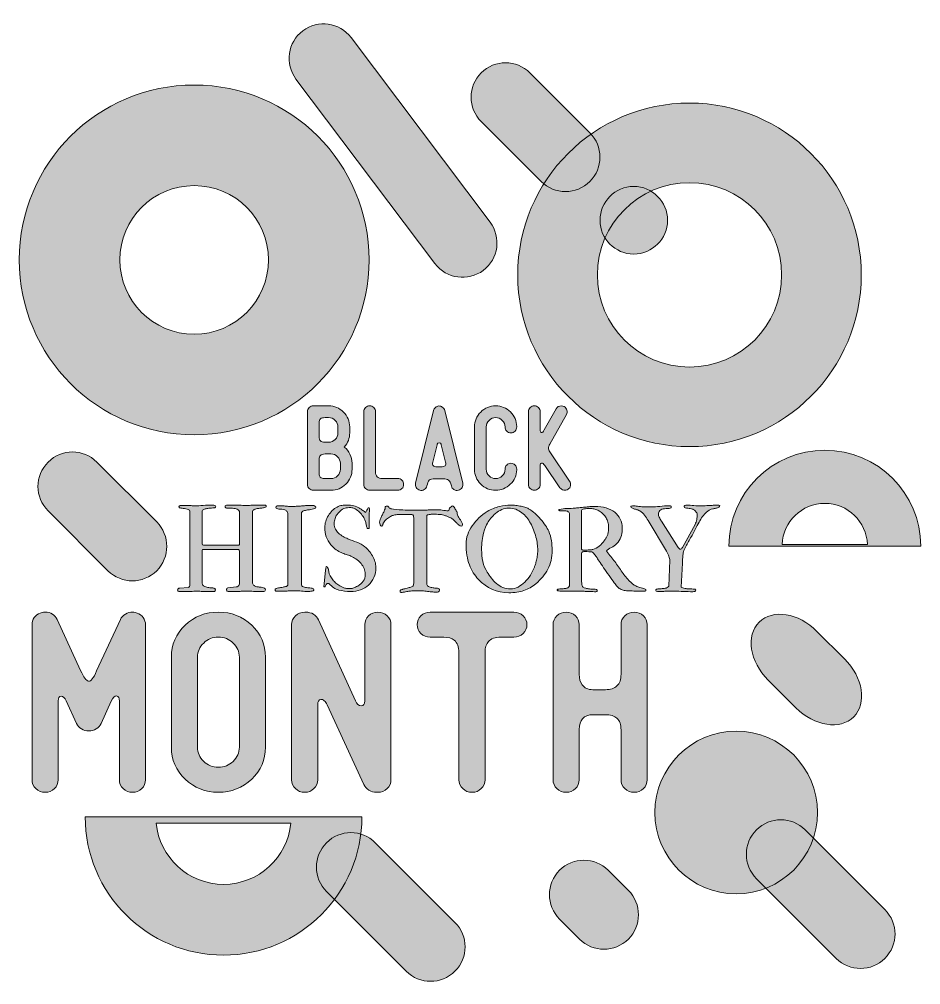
# Model space of a CAD drawing. Header units: inches. Extents: x 110 to 970, y -1000 to -79.
import ezdxf

# ---------------------------------------------------------------- set-up
doc = ezdxf.new("R2010")
doc.units = ezdxf.units.IN
doc.header["$MEASUREMENT"] = 0
doc.layers.add('Layer 1', color=7, linetype='Continuous')

# ---------------------------------------------------------------- blocks, each defined once
blk = doc.blocks.new('block 3')
at = {"layer": 'Layer 1', "true_color": 0xea2625}
h = blk.add_hatch(color=20, dxfattribs=at)
h.dxf.hatch_style = 2
edge = h.paths.add_edge_path()
edge.add_spline(control_points=[(261.11, -623.44), (261.11, -622.33), (261.83, -621.7), (263.27, -621.57), (263.27, -621.57), (271.24, -620.89), (271.24, -620.89), (271.49, -620.82), (271.81, -620.66), (272.17, -620.39), (272.53, -620.13), (272.71, -619.8), (272.71, -619.41), (272.71, -619.41), (272.71, -549.62), (272.71, -549.62), (272.71, -548.51), (272.59, -547.74), (272.36, -547.31), (272.13, -546.89), (271.76, -546.61), (271.24, -546.48), (270.51, -546.28), (269.73, -546.12), (268.88, -545.99), (268.02, -545.85), (267.2, -545.74), (266.42, -545.64), (265.63, -545.54), (264.91, -545.43), (264.26, -545.3), (263.6, -545.17), (263.14, -545.04), (262.88, -544.9), (262.68, -544.84), (262.55, -544.68), (262.49, -544.41), (262.42, -544.15), (262.39, -543.95), (262.39, -543.82), (262.45, -543.23), (262.88, -542.89), (263.67, -542.79), (264.45, -542.69), (265.14, -542.64), (265.73, -542.64), (265.73, -542.64), (268.68, -542.64), (268.68, -542.64), (270.51, -542.64), (271.99, -542.71), (273.1, -542.84), (274.21, -542.97), (275.43, -543.04), (276.74, -543.04), (279.82, -543.04), (282.72, -542.92), (285.44, -542.69), (288.16, -542.46), (291.35, -542.35), (295.02, -542.35), (295.35, -542.35), (295.84, -542.45), (296.5, -542.64), (297.15, -542.84), (297.48, -543.2), (297.48, -543.72), (297.48, -544.12), (297.31, -544.41), (296.99, -544.61), (296.66, -544.8), (296.36, -544.97), (296.1, -545.1), (295.77, -545.1), (295.25, -545.12), (294.53, -545.15), (293.81, -545.18), (293.02, -545.25), (292.17, -545.35), (291.32, -545.44), (290.53, -545.54), (289.81, -545.64), (289.09, -545.74), (288.6, -545.82), (288.34, -545.89), (287.75, -545.89), (286.96, -546.08), (285.98, -546.48), (285, -546.87), (284.5, -547.59), (284.5, -548.64), (284.5, -548.64), (284.5, -579.4), (284.5, -579.4), (284.5, -580.32), (284.96, -580.78), (285.88, -580.78), (285.88, -580.78), (318.91, -580.78), (318.91, -580.78), (319.23, -580.78), (319.54, -580.67), (319.84, -580.44), (320.14, -580.21), (320.28, -579.9), (320.28, -579.5), (320.28, -579.5), (320.28, -549.82), (320.28, -549.82), (320.28, -548.9), (320.07, -548.15), (319.64, -547.56), (319.22, -546.97), (318.68, -546.52), (318.02, -546.23), (317.37, -545.94), (316.65, -545.74), (315.86, -545.64), (315.07, -545.54), (314.32, -545.49), (313.6, -545.49), (313.6, -545.49), (308.49, -545.49), (308.49, -545.49), (307.96, -545.49), (307.49, -545.31), (307.06, -544.95), (306.64, -544.59), (306.42, -544.18), (306.42, -543.72), (306.42, -543.2), (306.64, -542.84), (307.06, -542.64), (307.49, -542.45), (308, -542.35), (308.59, -542.35), (308.59, -542.35), (311.93, -542.35), (311.93, -542.35), (313.7, -542.35), (315.24, -542.36), (316.55, -542.4), (317.86, -542.43), (319.06, -542.48), (320.14, -542.54), (321.22, -542.61), (322.28, -542.66), (323.33, -542.69), (324.38, -542.73), (325.56, -542.74), (326.87, -542.74), (327.92, -542.74), (328.87, -542.73), (329.72, -542.69), (330.57, -542.66), (331.47, -542.61), (332.42, -542.54), (333.37, -542.48), (334.44, -542.43), (335.62, -542.4), (336.8, -542.36), (338.24, -542.35), (339.94, -542.35), (339.94, -542.35), (344.07, -542.35), (344.07, -542.35), (344.66, -542.35), (345.07, -542.48), (345.3, -542.74), (345.53, -543), (345.64, -543.23), (345.64, -543.43), (345.64, -544.15), (344.79, -544.68), (343.09, -545), (341.97, -545.2), (340.79, -545.35), (339.55, -545.44), (338.3, -545.54), (337.16, -545.71), (336.11, -545.94), (335.06, -546.17), (334.18, -546.57), (333.46, -547.17), (332.73, -547.75), (332.37, -548.64), (332.37, -549.82), (332.37, -549.82), (332.37, -614.89), (332.37, -614.89), (332.37, -616.4), (332.62, -617.51), (333.11, -618.23), (333.6, -618.95), (334.27, -619.48), (335.13, -619.8), (335.98, -620.13), (336.98, -620.34), (338.12, -620.44), (339.27, -620.54), (340.5, -620.69), (341.81, -620.89), (342.73, -621.08), (343.46, -621.31), (344.02, -621.57), (344.58, -621.84), (344.86, -622.36), (344.86, -623.15), (344.86, -623.8), (344.64, -624.26), (344.22, -624.52), (343.79, -624.78), (343.22, -624.91), (342.5, -624.91), (342.5, -624.91), (339.35, -624.91), (339.35, -624.91), (338.7, -624.91), (337.83, -624.9), (336.75, -624.87), (335.67, -624.83), (334.55, -624.78), (333.4, -624.72), (332.26, -624.65), (331.21, -624.6), (330.26, -624.57), (329.31, -624.54), (328.64, -624.52), (328.25, -624.52), (326.28, -624.52), (324.67, -624.54), (323.43, -624.57), (322.18, -624.6), (320.95, -624.65), (319.74, -624.72), (318.53, -624.78), (317.2, -624.83), (315.76, -624.87), (314.32, -624.9), (312.42, -624.91), (310.06, -624.91), (309.4, -624.91), (308.86, -624.8), (308.44, -624.57), (308.01, -624.34), (307.8, -623.87), (307.8, -623.15), (307.8, -622.88), (307.9, -622.56), (308.09, -622.16), (308.29, -621.77), (308.62, -621.54), (309.08, -621.47), (309.08, -621.47), (316.94, -620.49), (316.94, -620.49), (318.51, -620.29), (319.46, -619.58), (319.79, -618.33), (320.12, -617.09), (320.28, -615.61), (320.28, -613.91), (320.28, -613.91), (320.28, -586.78), (320.28, -586.78), (320.28, -586.25), (320.1, -585.76), (319.74, -585.3), (319.38, -584.85), (318.91, -584.61), (318.32, -584.61), (318.32, -584.61), (285.88, -584.61), (285.88, -584.61), (284.96, -584.61), (284.5, -584.97), (284.5, -585.7), (284.5, -585.7), (284.5, -616.17), (284.5, -616.17), (284.5, -617.54), (284.93, -618.57), (285.78, -619.26), (286.63, -619.95), (287.66, -620.44), (288.88, -620.74), (290.09, -621.03), (291.37, -621.21), (292.71, -621.28), (294.05, -621.34), (295.19, -621.44), (296.1, -621.57), (296.56, -621.7), (296.84, -621.95), (296.94, -622.31), (297.04, -622.67), (297.09, -623.02), (297.09, -623.34), (297.09, -624.13), (296.82, -624.59), (296.3, -624.72), (295.77, -624.85), (295.25, -624.91), (294.73, -624.91), (293.15, -624.91), (291.84, -624.9), (290.79, -624.87), (289.74, -624.83), (288.65, -624.8), (287.5, -624.77), (286.36, -624.73), (285.04, -624.7), (283.57, -624.67), (282.1, -624.64), (280.18, -624.62), (277.82, -624.62), (275.92, -624.62), (274.18, -624.67), (272.61, -624.77), (271.04, -624.87), (269.2, -624.91), (267.11, -624.91), (267.11, -624.91), (262.98, -624.91), (262.98, -624.91), (262.39, -624.78), (261.93, -624.65), (261.6, -624.52), (261.27, -624.39), (261.11, -624.03), (261.11, -623.44)], knot_values=[0, 0, 0, 0, 1, 1, 1, 2, 2, 2, 3, 3, 3, 4, 4, 4, 5, 5, 5, 6, 6, 6, 7, 7, 7, 8, 8, 8, 9, 9, 9, 10, 10, 10, 11, 11, 11, 12, 12, 12, 13, 13, 13, 14, 14, 14, 15, 15, 15, 16, 16, 16, 17, 17, 17, 18, 18, 18, 19, 19, 19, 20, 20, 20, 21, 21, 21, 22, 22, 22, 23, 23, 23, 24, 24, 24, 25, 25, 25, 26, 26, 26, 27, 27, 27, 28, 28, 28, 29, 29, 29, 30, 30, 30, 31, 31, 31, 32, 32, 32, 33, 33, 33, 34, 34, 34, 35, 35, 35, 36, 36, 36, 37, 37, 37, 38, 38, 38, 39, 39, 39, 40, 40, 40, 41, 41, 41, 42, 42, 42, 43, 43, 43, 44, 44, 44, 45, 45, 45, 46, 46, 46, 47, 47, 47, 48, 48, 48, 49, 49, 49, 50, 50, 50, 51, 51, 51, 52, 52, 52, 53, 53, 53, 54, 54, 54, 55, 55, 55, 56, 56, 56, 57, 57, 57, 58, 58, 58, 59, 59, 59, 60, 60, 60, 61, 61, 61, 62, 62, 62, 63, 63, 63, 64, 64, 64, 65, 65, 65, 66, 66, 66, 67, 67, 67, 68, 68, 68, 69, 69, 69, 70, 70, 70, 71, 71, 71, 72, 72, 72, 73, 73, 73, 74, 74, 74, 75, 75, 75, 76, 76, 76, 77, 77, 77, 78, 78, 78, 79, 79, 79, 80, 80, 80, 81, 81, 81, 82, 82, 82, 83, 83, 83, 84, 84, 84, 85, 85, 85, 86, 86, 86, 87, 87, 87, 88, 88, 88, 89, 89, 89, 90, 90, 90, 91, 91, 91, 92, 92, 92, 93, 93, 93, 94, 94, 94, 95, 95, 95, 96, 96, 96, 97, 97, 97, 98, 98, 98, 99, 99, 99, 100, 100, 100, 101, 101, 101, 102, 102, 102, 103, 103, 103, 104, 104, 104, 105, 105, 105, 106, 106, 106, 107, 107, 107, 108, 108, 108, 109, 109, 109, 110, 110, 110, 110], degree=3, periodic=1)
h = blk.add_hatch(color=20, dxfattribs=at)
h.dxf.hatch_style = 2
edge = h.paths.add_edge_path()
edge.add_spline(control_points=[(366.28, -616.26), (366.28, -616.26), (366.28, -552.28), (366.28, -552.28), (366.28, -550.7), (366, -549.49), (365.45, -548.64), (364.89, -547.79), (364.19, -547.2), (363.34, -546.87), (362.48, -546.54), (361.55, -546.35), (360.53, -546.28), (359.52, -546.21), (358.58, -546.17), (357.73, -546.13), (356.88, -546.1), (356.17, -545.97), (355.62, -545.74), (355.06, -545.51), (354.78, -545.04), (354.78, -544.31), (354.78, -543.79), (355.01, -543.46), (355.47, -543.33), (355.93, -543.2), (356.39, -543.13), (356.85, -543.13), (356.85, -543.13), (359.99, -543.13), (359.99, -543.13), (361.89, -543.13), (363.5, -543.23), (364.81, -543.43), (366.12, -543.63), (367.66, -543.72), (369.43, -543.72), (371.26, -543.72), (372.88, -543.68), (374.29, -543.58), (375.7, -543.48), (377.05, -543.38), (378.33, -543.28), (379.6, -543.18), (380.89, -543.08), (382.21, -542.99), (383.52, -542.89), (384.96, -542.84), (386.53, -542.84), (386.53, -542.84), (390.37, -542.84), (390.37, -542.84), (390.89, -542.84), (391.31, -542.94), (391.64, -543.13), (391.97, -543.33), (392.23, -543.46), (392.43, -543.53), (392.56, -543.92), (392.66, -544.13), (392.73, -544.17), (392.79, -544.2), (392.82, -544.38), (392.82, -544.71), (392.82, -545.1), (392.5, -545.43), (391.84, -545.69), (391.18, -545.95), (390.42, -546.17), (389.53, -546.33), (388.65, -546.49), (387.77, -546.64), (386.92, -546.77), (386.07, -546.9), (385.45, -547), (385.06, -547.07), (384.47, -547.2), (383.83, -547.31), (383.14, -547.41), (382.45, -547.51), (381.81, -547.66), (381.22, -547.85), (380.64, -548.05), (380.16, -548.34), (379.8, -548.74), (379.44, -549.13), (379.26, -549.69), (379.26, -550.41), (379.26, -550.41), (379.26, -617.94), (379.26, -617.94), (379.26, -619.12), (379.88, -619.92), (381.13, -620.34), (382.37, -620.77), (383.73, -621.05), (385.21, -621.18), (386.68, -621.31), (388.04, -621.47), (389.29, -621.67), (390.53, -621.87), (391.15, -622.36), (391.15, -623.15), (391.15, -623.54), (391.04, -623.8), (390.81, -623.93), (390.58, -624.06), (390.37, -624.16), (390.17, -624.23), (389.64, -624.36), (389, -624.49), (388.25, -624.62), (387.5, -624.75), (386.83, -624.82), (386.24, -624.82), (383.55, -624.82), (381.21, -624.7), (379.21, -624.47), (377.21, -624.24), (375, -624.13), (372.57, -624.13), (371.99, -624.13), (371.13, -624.15), (370.02, -624.18), (368.9, -624.21), (367.74, -624.26), (366.53, -624.33), (365.32, -624.39), (364.1, -624.44), (362.89, -624.47), (361.68, -624.51), (360.65, -624.52), (359.8, -624.52), (359.8, -624.52), (355.27, -624.52), (355.27, -624.52), (355.08, -624.52), (354.82, -624.42), (354.49, -624.23), (354.16, -624.03), (354, -623.74), (354, -623.34), (354, -622.62), (354.32, -622.16), (354.98, -621.97), (355.83, -621.77), (356.58, -621.61), (357.24, -621.47), (357.9, -621.34), (358.58, -621.21), (359.3, -621.08), (360.03, -620.95), (360.81, -620.8), (361.66, -620.64), (362.51, -620.48), (363.59, -620.26), (364.91, -620), (365.56, -619.8), (365.96, -619.38), (366.09, -618.72), (366.22, -618.07), (366.28, -617.25), (366.28, -616.26)], knot_values=[0, 0, 0, 0, 1, 1, 1, 2, 2, 2, 3, 3, 3, 4, 4, 4, 5, 5, 5, 6, 6, 6, 7, 7, 7, 8, 8, 8, 9, 9, 9, 10, 10, 10, 11, 11, 11, 12, 12, 12, 13, 13, 13, 14, 14, 14, 15, 15, 15, 16, 16, 16, 17, 17, 17, 18, 18, 18, 19, 19, 19, 20, 20, 20, 21, 21, 21, 22, 22, 22, 23, 23, 23, 24, 24, 24, 25, 25, 25, 26, 26, 26, 27, 27, 27, 28, 28, 28, 29, 29, 29, 30, 30, 30, 31, 31, 31, 32, 32, 32, 33, 33, 33, 34, 34, 34, 35, 35, 35, 36, 36, 36, 37, 37, 37, 38, 38, 38, 39, 39, 39, 40, 40, 40, 41, 41, 41, 42, 42, 42, 43, 43, 43, 44, 44, 44, 45, 45, 45, 46, 46, 46, 47, 47, 47, 48, 48, 48, 49, 49, 49, 50, 50, 50, 51, 51, 51, 52, 52, 52, 53, 53, 53, 54, 54, 54, 54], degree=3, periodic=1)
h = blk.add_hatch(color=20, dxfattribs=at)
h.dxf.hatch_style = 2
edge = h.paths.add_edge_path()
edge.add_spline(control_points=[(401.47, -563.68), (401.47, -561.78), (401.78, -559.86), (402.41, -557.93), (403.03, -556), (403.86, -554.16), (404.91, -552.42), (405.96, -550.69), (407.21, -549.12), (408.65, -547.71), (410.09, -546.3), (411.6, -545.17), (413.17, -544.31), (414.68, -543.4), (416.23, -542.86), (417.84, -542.69), (419.44, -542.53), (421.13, -542.45), (422.9, -542.45), (427.16, -542.45), (431.09, -543.4), (434.7, -545.3), (435.02, -545.49), (435.76, -546), (436.91, -546.82), (438.05, -547.64), (439.05, -548.41), (439.91, -549.13), (440.04, -549.26), (440.17, -549.33), (440.3, -549.33), (440.36, -549.33), (440.46, -549.26), (440.59, -549.13), (440.79, -548.8), (441.12, -548.21), (441.58, -547.36), (442.03, -546.51), (442.33, -545.95), (442.46, -545.69), (442.59, -545.23), (442.79, -545), (443.05, -545), (443.05, -544.94), (443.12, -544.9), (443.25, -544.9), (443.7, -544.9), (443.97, -545.18), (444.03, -545.74), (444.1, -546.3), (444.13, -546.74), (444.13, -547.07), (444.13, -547.07), (444.13, -547.46), (444.13, -547.46), (444.13, -547.59), (444.1, -548), (444.03, -548.69), (443.97, -549.38), (443.9, -549.79), (443.84, -549.92), (443.84, -549.92), (443.84, -563.97), (443.84, -563.97), (443.84, -564.3), (443.7, -564.51), (443.45, -564.61), (443.18, -564.71), (442.95, -564.76), (442.76, -564.76), (442.36, -564.76), (442.12, -564.68), (442.02, -564.51), (441.92, -564.35), (441.81, -564.04), (441.68, -563.58), (441.28, -562.6), (441, -561.58), (440.84, -560.53), (440.67, -559.49), (440.4, -558.4), (440.01, -557.29), (439.61, -556.04), (438.92, -554.7), (437.94, -553.26), (436.96, -551.82), (435.83, -550.47), (434.55, -549.23), (433.27, -547.98), (431.91, -546.94), (430.47, -546.08), (429.03, -545.23), (427.68, -544.8), (426.44, -544.8), (425.19, -544.8), (424.13, -544.85), (423.25, -544.95), (422.36, -545.05), (421.59, -545.17), (420.94, -545.3), (419.03, -545.89), (417.43, -546.82), (416.12, -548.1), (414.81, -549.38), (413.59, -550.8), (412.48, -552.37), (412.15, -552.83), (411.86, -553.41), (411.6, -554.09), (411.33, -554.78), (411.12, -555.52), (410.96, -556.31), (410.79, -557.09), (410.66, -557.85), (410.56, -558.57), (410.47, -559.29), (410.42, -559.88), (410.42, -560.34), (410.42, -562.17), (410.81, -563.82), (411.6, -565.3), (412.38, -566.77), (413.4, -568.09), (414.64, -569.23), (415.89, -570.38), (417.3, -571.39), (418.87, -572.28), (420.44, -573.16), (422.02, -573.93), (423.59, -574.59), (426.34, -575.7), (429.19, -576.8), (432.14, -577.88), (435.09, -578.96), (437.61, -580.36), (439.71, -582.06), (441.02, -583.11), (442.3, -584.39), (443.54, -585.89), (444.79, -587.4), (445.9, -589.02), (446.89, -590.76), (447.87, -592.5), (448.67, -594.31), (449.29, -596.21), (449.92, -598.11), (450.23, -599.98), (450.23, -601.82), (450.23, -605.36), (449.6, -608.55), (448.36, -611.4), (447.11, -614.25), (445.41, -616.66), (443.25, -618.62), (441.09, -620.59), (438.53, -622.11), (435.58, -623.19), (432.63, -624.28), (429.45, -624.82), (426.05, -624.82), (421.98, -624.82), (418.26, -624.34), (414.89, -623.39), (411.51, -622.44), (408.45, -620.49), (405.7, -617.54), (405.57, -617.35), (405.37, -617.23), (405.11, -617.2), (404.85, -617.17), (404.65, -617.15), (404.52, -617.15), (403.86, -617.15), (403.4, -617.33), (403.14, -617.69), (402.88, -618.05), (402.65, -618.43), (402.45, -618.82), (402.26, -619.21), (402.06, -619.59), (401.87, -619.95), (401.67, -620.31), (401.28, -620.49), (400.69, -620.49), (400.69, -620.49), (402.16, -604.86), (402.16, -604.86), (402.29, -604.34), (402.37, -603.75), (402.41, -603.09), (402.44, -602.44), (402.52, -601.98), (402.65, -601.72), (402.72, -601.19), (402.91, -600.93), (403.24, -600.93), (403.7, -600.93), (404.03, -601.23), (404.22, -601.82), (404.75, -603.06), (405.08, -604.31), (405.21, -605.55), (405.34, -606.8), (405.63, -607.85), (406.09, -608.7), (406.94, -610.21), (407.78, -611.58), (408.6, -612.82), (409.42, -614.07), (410.33, -615.18), (411.35, -616.17), (412.37, -617.15), (413.53, -618.07), (414.84, -618.92), (416.15, -619.77), (417.76, -620.56), (419.66, -621.28), (420.84, -621.67), (421.95, -621.9), (423, -621.97), (424.05, -622.03), (425.03, -622.06), (425.95, -622.06), (427, -622.06), (428.04, -621.87), (429.09, -621.47), (430.14, -621.08), (431.42, -620.46), (432.93, -619.61), (435.09, -618.3), (436.81, -616.76), (438.09, -614.99), (439.37, -613.22), (440.01, -610.96), (440.01, -608.2), (440.01, -606.31), (439.66, -604.52), (438.97, -602.85), (438.28, -601.18), (437.32, -599.62), (436.07, -598.18), (434.37, -596.28), (432.71, -594.79), (431.11, -593.71), (429.5, -592.62), (427.93, -591.76), (426.39, -591.1), (424.85, -590.45), (423.33, -589.89), (421.82, -589.43), (420.31, -588.97), (418.77, -588.4), (417.2, -587.71), (415.63, -587.02), (414.02, -586.11), (412.38, -584.96), (410.75, -583.81), (409.04, -582.22), (407.27, -580.19), (403.4, -575.6), (401.47, -570.1), (401.47, -563.68)], knot_values=[0, 0, 0, 0, 1, 1, 1, 2, 2, 2, 3, 3, 3, 4, 4, 4, 5, 5, 5, 6, 6, 6, 7, 7, 7, 8, 8, 8, 9, 9, 9, 10, 10, 10, 11, 11, 11, 12, 12, 12, 13, 13, 13, 14, 14, 14, 15, 15, 15, 16, 16, 16, 17, 17, 17, 18, 18, 18, 19, 19, 19, 20, 20, 20, 21, 21, 21, 22, 22, 22, 23, 23, 23, 24, 24, 24, 25, 25, 25, 26, 26, 26, 27, 27, 27, 28, 28, 28, 29, 29, 29, 30, 30, 30, 31, 31, 31, 32, 32, 32, 33, 33, 33, 34, 34, 34, 35, 35, 35, 36, 36, 36, 37, 37, 37, 38, 38, 38, 39, 39, 39, 40, 40, 40, 41, 41, 41, 42, 42, 42, 43, 43, 43, 44, 44, 44, 45, 45, 45, 46, 46, 46, 47, 47, 47, 48, 48, 48, 49, 49, 49, 50, 50, 50, 51, 51, 51, 52, 52, 52, 53, 53, 53, 54, 54, 54, 55, 55, 55, 56, 56, 56, 57, 57, 57, 58, 58, 58, 59, 59, 59, 60, 60, 60, 61, 61, 61, 62, 62, 62, 63, 63, 63, 64, 64, 64, 65, 65, 65, 66, 66, 66, 67, 67, 67, 68, 68, 68, 69, 69, 69, 70, 70, 70, 71, 71, 71, 72, 72, 72, 73, 73, 73, 74, 74, 74, 75, 75, 75, 76, 76, 76, 77, 77, 77, 78, 78, 78, 79, 79, 79, 80, 80, 80, 81, 81, 81, 82, 82, 82, 83, 83, 83, 84, 84, 84, 85, 85, 85, 86, 86, 86, 87, 87, 87, 87], degree=3, periodic=1)
h = blk.add_hatch(color=20, dxfattribs=at)
h.dxf.hatch_style = 2
edge = h.paths.add_edge_path()
edge.add_spline(control_points=[(498.98, -552.28), (498.98, -552.28), (498.98, -618.13), (498.98, -618.13), (498.98, -618.98), (499.45, -619.64), (500.4, -620.1), (501.36, -620.56), (502.47, -620.9), (503.75, -621.13), (505.03, -621.36), (506.29, -621.52), (507.53, -621.62), (508.78, -621.72), (509.7, -621.84), (510.28, -621.97), (510.61, -622.36), (510.81, -622.65), (510.87, -622.85), (510.94, -623.05), (510.97, -623.31), (510.97, -623.64), (510.97, -624.29), (510.61, -624.75), (509.89, -625.01), (509.17, -625.27), (508.51, -625.41), (507.93, -625.41), (507.14, -625.41), (505.97, -625.34), (504.44, -625.21), (502.89, -625.08), (501.26, -624.91), (499.52, -624.72), (497.78, -624.52), (496.11, -624.36), (494.51, -624.23), (492.9, -624.1), (491.67, -624.03), (490.82, -624.03), (489.31, -624.03), (487.89, -624.05), (486.54, -624.08), (485.2, -624.11), (483.78, -624.26), (482.27, -624.52), (481.94, -624.52), (481.45, -624.59), (480.8, -624.72), (480.14, -624.85), (479.42, -625), (478.63, -625.16), (477.85, -625.32), (477.06, -625.47), (476.28, -625.6), (475.49, -625.73), (474.86, -625.8), (474.41, -625.8), (474.01, -625.8), (473.72, -625.64), (473.52, -625.31), (473.33, -624.98), (473.23, -624.72), (473.23, -624.52), (473.23, -624), (473.5, -623.61), (474.06, -623.34), (474.62, -623.08), (475.09, -622.88), (475.49, -622.75), (475.68, -622.69), (476.11, -622.57), (476.77, -622.41), (477.42, -622.25), (478.11, -622.08), (478.83, -621.92), (479.55, -621.75), (480.27, -621.57), (480.99, -621.38), (481.71, -621.18), (482.27, -621.02), (482.66, -620.89), (483.91, -620.56), (484.83, -620.16), (485.42, -619.71), (486, -619.25), (486.3, -618.26), (486.3, -616.76), (486.3, -616.76), (486.3, -554.54), (486.3, -554.54), (486.3, -553.88), (486.22, -553.21), (486.06, -552.52), (485.89, -551.83), (485.38, -551.49), (484.53, -551.49), (484.53, -551.49), (471.85, -551.49), (471.85, -551.49), (470.15, -551.49), (468.69, -551.64), (467.48, -551.93), (466.26, -552.23), (465.13, -552.67), (464.09, -553.26), (462.84, -553.91), (461.6, -554.78), (460.35, -555.86), (459.11, -556.94), (458.12, -558.11), (457.4, -559.35), (457.27, -559.55), (457.16, -559.81), (457.06, -560.14), (456.96, -560.47), (456.84, -560.81), (456.71, -561.17), (456.58, -561.53), (456.42, -561.84), (456.22, -562.1), (456.02, -562.37), (455.79, -562.5), (455.54, -562.5), (455.21, -562.5), (454.83, -562.09), (454.4, -561.27), (453.98, -560.45), (453.77, -559.62), (453.77, -558.76), (453.77, -557.91), (453.95, -557.04), (454.31, -556.16), (454.66, -555.27), (455.11, -554.31), (455.63, -553.26), (456.16, -552.21), (456.71, -551.1), (457.3, -549.92), (457.89, -548.74), (458.45, -547.43), (458.98, -545.99), (458.98, -545.99), (458.98, -545), (458.98, -545), (458.98, -544.8), (459.04, -544.51), (459.17, -544.12), (459.37, -543.79), (459.65, -543.59), (460.01, -543.53), (460.37, -543.46), (460.74, -543.43), (461.14, -543.43), (461.47, -543.43), (461.74, -543.53), (461.97, -543.72), (462.2, -543.92), (462.43, -544.17), (462.66, -544.46), (462.89, -544.76), (463.15, -545.04), (463.45, -545.3), (463.74, -545.56), (464.09, -545.76), (464.48, -545.89), (465.39, -546.15), (468.03, -546.46), (472.39, -546.82), (476.75, -547.18), (483.35, -547.36), (492.2, -547.36), (493.25, -547.36), (494.46, -547.33), (495.84, -547.26), (497.21, -547.2), (498.64, -547.13), (500.11, -547.07), (501.59, -547), (503.04, -546.94), (504.49, -546.87), (505.92, -546.81), (507.24, -546.77), (508.42, -546.77), (509.33, -546.77), (510.17, -546.82), (510.92, -546.92), (511.68, -547.02), (512.51, -547.13), (513.43, -547.26), (514.35, -547.4), (515.38, -547.52), (516.53, -547.66), (517.67, -547.79), (518.51, -547.85), (519.03, -547.85), (519.75, -547.85), (520.12, -547.46), (520.12, -546.67), (520.12, -546.21), (520.24, -545.82), (520.51, -545.49), (520.83, -545.1), (521.29, -544.61), (521.88, -544.02), (522.47, -543.43), (522.96, -543.13), (523.36, -543.13), (523.62, -543.13), (523.95, -543.35), (524.34, -543.77), (524.73, -544.2), (525.11, -544.71), (525.47, -545.3), (525.83, -545.89), (526.17, -546.48), (526.5, -547.07), (526.83, -547.66), (527.09, -548.12), (527.29, -548.44), (527.55, -549.03), (527.75, -549.75), (527.88, -550.61), (528.01, -551.46), (528.14, -552.11), (528.27, -552.57), (528.4, -552.9), (528.71, -553.44), (529.21, -554.19), (529.7, -554.95), (530.22, -555.75), (530.78, -556.6), (531.33, -557.45), (531.83, -558.29), (532.25, -559.11), (532.68, -559.93), (532.89, -560.57), (532.89, -561.02), (532.89, -562.01), (532.46, -562.5), (531.61, -562.5), (531.09, -562.5), (530.45, -562.2), (529.7, -561.61), (528.94, -561.02), (528.17, -560.32), (527.39, -559.5), (526.6, -558.68), (525.78, -557.86), (524.93, -557.04), (524.08, -556.22), (523.29, -555.59), (522.57, -555.13), (522.05, -554.86), (521.38, -554.54), (520.56, -554.14), (519.74, -553.75), (518.85, -553.37), (517.9, -553.01), (516.95, -552.65), (516.02, -552.33), (515.1, -552.03), (514.18, -551.73), (513.4, -551.56), (512.74, -551.49), (511.69, -551.36), (510.63, -551.28), (509.55, -551.24), (508.47, -551.21), (507.4, -551.19), (506.35, -551.19), (506.35, -551.19), (503.11, -551.19), (503.11, -551.19), (502.98, -551.19), (502.7, -551.21), (502.27, -551.24), (501.85, -551.28), (501.39, -551.34), (500.9, -551.44), (500.4, -551.54), (499.96, -551.65), (499.57, -551.78), (499.18, -551.92), (498.98, -552.08), (498.98, -552.28)], knot_values=[0, 0, 0, 0, 1, 1, 1, 2, 2, 2, 3, 3, 3, 4, 4, 4, 5, 5, 5, 6, 6, 6, 7, 7, 7, 8, 8, 8, 9, 9, 9, 10, 10, 10, 11, 11, 11, 12, 12, 12, 13, 13, 13, 14, 14, 14, 15, 15, 15, 16, 16, 16, 17, 17, 17, 18, 18, 18, 19, 19, 19, 20, 20, 20, 21, 21, 21, 22, 22, 22, 23, 23, 23, 24, 24, 24, 25, 25, 25, 26, 26, 26, 27, 27, 27, 28, 28, 28, 29, 29, 29, 30, 30, 30, 31, 31, 31, 32, 32, 32, 33, 33, 33, 34, 34, 34, 35, 35, 35, 36, 36, 36, 37, 37, 37, 38, 38, 38, 39, 39, 39, 40, 40, 40, 41, 41, 41, 42, 42, 42, 43, 43, 43, 44, 44, 44, 45, 45, 45, 46, 46, 46, 47, 47, 47, 48, 48, 48, 49, 49, 49, 50, 50, 50, 51, 51, 51, 52, 52, 52, 53, 53, 53, 54, 54, 54, 55, 55, 55, 56, 56, 56, 57, 57, 57, 58, 58, 58, 59, 59, 59, 60, 60, 60, 61, 61, 61, 62, 62, 62, 63, 63, 63, 64, 64, 64, 65, 65, 65, 66, 66, 66, 67, 67, 67, 68, 68, 68, 69, 69, 69, 70, 70, 70, 71, 71, 71, 72, 72, 72, 73, 73, 73, 74, 74, 74, 75, 75, 75, 76, 76, 76, 77, 77, 77, 78, 78, 78, 79, 79, 79, 80, 80, 80, 81, 81, 81, 82, 82, 82, 83, 83, 83, 84, 84, 84, 85, 85, 85, 86, 86, 86, 87, 87, 87, 88, 88, 88, 89, 89, 89, 90, 90, 90, 91, 91, 91, 92, 92, 92, 93, 93, 93, 94, 94, 94, 95, 95, 95, 95], degree=3, periodic=1)
h = blk.add_hatch(color=20, dxfattribs=at)
h.dxf.hatch_style = 2
edge = h.paths.add_edge_path()
edge.add_spline(control_points=[(576.93, -626), (565.79, -626), (556.12, -621.7), (547.93, -613.12), (544.39, -609.52), (541.56, -604.93), (539.43, -599.36), (537.3, -593.79), (536.23, -587.07), (536.23, -579.21), (536.23, -576.39), (536.76, -573.51), (537.81, -570.56), (538.85, -567.61), (540.3, -564.79), (542.13, -562.1), (543.97, -559.42), (546.11, -556.89), (548.57, -554.54), (551.03, -552.18), (553.67, -550.18), (556.48, -548.54), (560.35, -546.25), (564.2, -544.64), (568.03, -543.72), (571.87, -542.81), (575.42, -542.35), (578.7, -542.35), (580.34, -542.35), (582.04, -542.46), (583.81, -542.69), (585.58, -542.92), (587.26, -543.22), (588.87, -543.58), (590.48, -543.94), (591.95, -544.35), (593.29, -544.8), (594.64, -545.26), (595.7, -545.72), (596.49, -546.18), (598.32, -547.3), (600.18, -548.69), (602.04, -550.36), (603.91, -552.03), (605.68, -553.83), (607.35, -555.77), (609.02, -557.7), (610.53, -559.68), (611.87, -561.71), (613.21, -563.74), (614.28, -565.64), (615.07, -567.41), (616.38, -570.36), (617.24, -573.33), (617.67, -576.31), (618.1, -579.29), (618.31, -582.35), (618.31, -585.5), (618.31, -592.31), (616.95, -598.29), (614.23, -603.44), (611.51, -608.58), (607.73, -613.22), (602.88, -617.35), (599.34, -620.29), (595.54, -622.47), (591.48, -623.88), (587.41, -625.29), (582.56, -626), (576.93, -626)], knot_values=[0, 0, 0, 0, 1, 1, 1, 2, 2, 2, 3, 3, 3, 4, 4, 4, 5, 5, 5, 6, 6, 6, 7, 7, 7, 8, 8, 8, 9, 9, 9, 10, 10, 10, 11, 11, 11, 12, 12, 12, 13, 13, 13, 14, 14, 14, 15, 15, 15, 16, 16, 16, 17, 17, 17, 18, 18, 18, 19, 19, 19, 20, 20, 20, 21, 21, 21, 22, 22, 22, 23, 23, 23, 23], degree=3, periodic=1)
edge = h.paths.add_edge_path()
edge.add_spline(control_points=[(551.08, -585.01), (551.08, -588.68), (551.47, -592.4), (552.26, -596.16), (553.04, -599.93), (554.39, -603.29), (556.29, -606.24), (557.53, -608.2), (558.91, -610.16), (560.41, -612.09), (561.92, -614.02), (563.59, -615.76), (565.43, -617.3), (567.26, -618.84), (569.28, -620.07), (571.47, -620.98), (573.67, -621.9), (576.08, -622.36), (578.7, -622.36), (581.12, -622.36), (583.5, -621.75), (585.82, -620.54), (588.15, -619.33), (590.3, -617.76), (592.26, -615.82), (594.23, -613.89), (596, -611.69), (597.57, -609.24), (599.14, -606.78), (600.42, -604.27), (601.4, -601.72), (601.53, -601.32), (601.78, -600.64), (602.14, -599.65), (602.5, -598.67), (602.86, -597.46), (603.22, -596.02), (603.58, -594.58), (603.91, -592.95), (604.21, -591.15), (604.5, -589.35), (604.65, -587.4), (604.65, -585.3), (604.65, -583.53), (604.5, -581.58), (604.21, -579.45), (603.91, -577.32), (603.47, -575.13), (602.88, -572.87), (602.29, -570.61), (601.57, -568.35), (600.71, -566.09), (599.86, -563.82), (598.85, -561.65), (597.67, -559.55), (596.69, -557.78), (595.51, -556.03), (594.13, -554.29), (592.75, -552.56), (591.2, -551.01), (589.46, -549.67), (587.72, -548.33), (585.81, -547.25), (583.71, -546.43), (581.61, -545.61), (579.35, -545.2), (576.93, -545.2), (574.57, -545.2), (572.34, -545.69), (570.25, -546.67), (568.15, -547.66), (566.21, -548.89), (564.44, -550.36), (562.68, -551.83), (561.13, -553.39), (559.83, -555.03), (558.51, -556.67), (557.47, -558.17), (556.68, -559.55), (555.44, -561.65), (554.19, -564.81), (552.95, -569.03), (551.7, -573.26), (551.08, -578.59), (551.08, -585.01)], knot_values=[0, 0, 0, 0, 1, 1, 1, 2, 2, 2, 3, 3, 3, 4, 4, 4, 5, 5, 5, 6, 6, 6, 7, 7, 7, 8, 8, 8, 9, 9, 9, 10, 10, 10, 11, 11, 11, 12, 12, 12, 13, 13, 13, 14, 14, 14, 15, 15, 15, 16, 16, 16, 17, 17, 17, 18, 18, 18, 19, 19, 19, 20, 20, 20, 21, 21, 21, 22, 22, 22, 23, 23, 23, 24, 24, 24, 25, 25, 25, 26, 26, 26, 27, 27, 27, 28, 28, 28, 28], degree=3, periodic=1)
h = blk.add_hatch(color=20, dxfattribs=at)
h.dxf.hatch_style = 2
edge = h.paths.add_edge_path()
edge.add_spline(control_points=[(741.37, -620.59), (741.83, -620.85), (742.36, -621.1), (742.95, -621.33), (743.53, -621.56), (744.32, -621.75), (745.3, -621.92), (746.29, -622.08), (747.51, -622.21), (748.99, -622.31), (750.47, -622.41), (752.31, -622.46), (754.54, -622.46), (755.07, -622.46), (755.33, -622.82), (755.33, -623.54), (755.33, -624.19), (755.02, -624.6), (754.4, -624.77), (753.77, -624.93), (753.17, -625.01), (752.58, -625.01), (749.56, -625.01), (746.55, -624.93), (743.53, -624.77), (740.52, -624.6), (737.97, -624.52), (735.87, -624.52), (734.36, -624.52), (733.08, -624.54), (732.04, -624.57), (730.99, -624.6), (729.9, -624.62), (728.79, -624.62), (727.68, -624.62), (726.35, -624.64), (724.81, -624.67), (723.27, -624.7), (721.25, -624.72), (718.76, -624.72), (717.71, -624.72), (717.19, -624.39), (717.19, -623.74), (717.19, -623.28), (717.36, -622.95), (717.68, -622.75), (717.81, -622.69), (718.09, -622.61), (718.52, -622.51), (718.94, -622.41), (719.4, -622.34), (719.89, -622.31), (720.39, -622.28), (720.84, -622.25), (721.27, -622.21), (721.7, -622.18), (722.01, -622.16), (722.2, -622.16), (723.71, -622.03), (725.09, -621.88), (726.33, -621.72), (727.58, -621.56), (728.69, -620.85), (729.68, -619.61), (729.68, -619.61), (730.56, -594.94), (730.56, -594.94), (730.56, -594.02), (730.3, -592.77), (729.77, -591.2), (729.25, -589.63), (728.46, -587.99), (727.41, -586.29), (727.41, -586.29), (709.82, -556.99), (709.82, -556.99), (708.84, -555.29), (707.74, -553.62), (706.53, -551.98), (705.31, -550.34), (703.82, -548.97), (702.06, -547.85), (701.6, -547.59), (700.89, -547.33), (699.94, -547.07), (698.99, -546.81), (698.02, -546.51), (697.04, -546.18), (696.06, -545.85), (695.19, -545.51), (694.44, -545.15), (693.69, -544.79), (693.31, -544.38), (693.31, -543.92), (693.31, -543.66), (693.6, -543.46), (694.19, -543.33), (694.78, -543.2), (695.24, -543.13), (695.57, -543.13), (695.57, -543.13), (696.35, -543.13), (696.35, -543.13), (697.14, -543.13), (697.88, -543.18), (698.57, -543.28), (699.25, -543.38), (700.12, -543.5), (701.17, -543.63), (703.07, -543.89), (705, -544.04), (706.97, -544.07), (708.94, -544.1), (710.9, -544.12), (712.87, -544.12), (715.49, -544.12), (718.24, -543.95), (721.12, -543.63), (724.01, -543.3), (726.83, -543.13), (729.58, -543.13), (729.97, -543.13), (730.48, -543.17), (731.1, -543.23), (731.72, -543.3), (732.04, -543.59), (732.04, -544.12), (732.04, -544.97), (731.67, -545.43), (730.95, -545.49), (729.77, -545.69), (728.5, -545.79), (727.12, -545.79), (726.14, -545.79), (725.2, -545.85), (724.32, -545.99), (723.43, -546.12), (722.65, -546.4), (721.96, -546.82), (721.27, -547.25), (720.73, -547.85), (720.34, -548.64), (719.95, -549.43), (719.75, -550.44), (719.75, -551.69), (719.75, -552.08), (719.86, -552.57), (720.09, -553.16), (720.32, -553.75), (720.6, -554.34), (720.93, -554.93), (721.25, -555.52), (721.58, -556.09), (721.91, -556.65), (722.24, -557.21), (722.5, -557.62), (722.7, -557.88), (722.7, -557.88), (738.72, -582.94), (738.72, -582.94), (738.98, -583.27), (739.29, -583.6), (739.65, -583.93), (740.01, -584.25), (740.32, -584.42), (740.59, -584.42), (740.91, -584.42), (741.26, -584.27), (741.62, -583.98), (741.98, -583.68), (742.32, -583.3), (742.65, -582.85), (742.65, -582.85), (754.64, -560.93), (754.64, -560.93), (755.43, -559.42), (755.97, -557.83), (756.26, -556.16), (756.56, -554.49), (756.71, -553.1), (756.71, -551.98), (756.71, -551.06), (756.54, -550.33), (756.22, -549.77), (755.89, -549.21), (755.36, -548.54), (754.64, -547.75), (753.92, -547.1), (753.18, -546.62), (752.43, -546.33), (751.68, -546.03), (750.91, -545.84), (750.12, -545.74), (749.34, -545.64), (748.55, -545.56), (747.76, -545.49), (746.97, -545.43), (746.19, -545.3), (745.4, -545.1), (744.68, -544.9), (744.32, -544.48), (744.32, -543.82), (744.32, -543.5), (744.48, -543.2), (744.81, -542.94), (745.14, -542.68), (745.47, -542.54), (745.8, -542.54), (748.81, -542.54), (751.41, -542.64), (753.61, -542.84), (755.81, -543.04), (758.15, -543.13), (760.64, -543.13), (762.15, -543.13), (763.37, -543.1), (764.33, -543.04), (765.27, -542.97), (766.26, -542.91), (767.27, -542.84), (768.29, -542.77), (769.48, -542.71), (770.86, -542.64), (772.24, -542.58), (774.14, -542.54), (776.56, -542.54), (777.08, -542.54), (777.53, -542.58), (777.89, -542.64), (778.25, -542.71), (778.43, -542.87), (778.43, -543.13), (778.43, -543.66), (778.04, -544.1), (777.25, -544.46), (776.46, -544.82), (775.56, -545.13), (774.55, -545.4), (773.53, -545.66), (772.51, -545.87), (771.5, -546.03), (770.48, -546.2), (769.78, -546.38), (769.39, -546.57), (767.48, -547.62), (765.88, -548.8), (764.57, -550.11), (763.26, -551.42), (762.05, -552.91), (760.93, -554.59), (759.82, -556.26), (758.72, -558.16), (757.64, -560.29), (756.56, -562.42), (755.27, -564.86), (753.76, -567.61), (752.05, -570.89), (750.27, -574.08), (748.4, -577.19), (746.53, -580.31), (744.94, -583.6), (743.63, -587.07), (743.5, -587.53), (743.37, -588.27), (743.24, -589.28), (743.11, -590.3), (742.99, -591.36), (742.9, -592.48), (742.8, -593.59), (742.73, -594.66), (742.7, -595.67), (742.67, -596.69), (742.65, -597.39), (742.65, -597.79), (742.65, -597.79), (741.37, -620.59), (741.37, -620.59)], knot_values=[0, 0, 0, 0, 1, 1, 1, 2, 2, 2, 3, 3, 3, 4, 4, 4, 5, 5, 5, 6, 6, 6, 7, 7, 7, 8, 8, 8, 9, 9, 9, 10, 10, 10, 11, 11, 11, 12, 12, 12, 13, 13, 13, 14, 14, 14, 15, 15, 15, 16, 16, 16, 17, 17, 17, 18, 18, 18, 19, 19, 19, 20, 20, 20, 21, 21, 21, 22, 22, 22, 23, 23, 23, 24, 24, 24, 25, 25, 25, 26, 26, 26, 27, 27, 27, 28, 28, 28, 29, 29, 29, 30, 30, 30, 31, 31, 31, 32, 32, 32, 33, 33, 33, 34, 34, 34, 35, 35, 35, 36, 36, 36, 37, 37, 37, 38, 38, 38, 39, 39, 39, 40, 40, 40, 41, 41, 41, 42, 42, 42, 43, 43, 43, 44, 44, 44, 45, 45, 45, 46, 46, 46, 47, 47, 47, 48, 48, 48, 49, 49, 49, 50, 50, 50, 51, 51, 51, 52, 52, 52, 53, 53, 53, 54, 54, 54, 55, 55, 55, 56, 56, 56, 57, 57, 57, 58, 58, 58, 59, 59, 59, 60, 60, 60, 61, 61, 61, 62, 62, 62, 63, 63, 63, 64, 64, 64, 65, 65, 65, 66, 66, 66, 67, 67, 67, 68, 68, 68, 69, 69, 69, 70, 70, 70, 71, 71, 71, 72, 72, 72, 73, 73, 73, 74, 74, 74, 75, 75, 75, 76, 76, 76, 77, 77, 77, 78, 78, 78, 79, 79, 79, 80, 80, 80, 81, 81, 81, 82, 82, 82, 83, 83, 83, 84, 84, 84, 85, 85, 85, 86, 86, 86, 87, 87, 87, 88, 88, 88, 89, 89, 89, 90, 90, 90, 91, 91, 91, 92, 92, 92, 92], degree=3, periodic=1)
h = blk.add_hatch(color=20, dxfattribs=at)
h.dxf.hatch_style = 2
edge = h.paths.add_edge_path()
edge.add_spline(control_points=[(634.82, -619.41), (634.82, -619.41), (634.82, -550.41), (634.82, -550.41), (634.82, -549.88), (634.64, -549.46), (634.28, -549.13), (633.92, -548.8), (633.5, -548.54), (633, -548.34), (632.51, -548.15), (631.99, -548), (631.43, -547.9), (630.88, -547.8), (630.37, -547.75), (629.91, -547.75), (629.91, -547.75), (627.55, -547.75), (627.55, -547.75), (627.02, -547.75), (626.6, -547.75), (626.27, -547.75), (625.94, -547.75), (625.61, -547.72), (625.29, -547.66), (624.83, -547.66), (624.6, -547.52), (624.6, -547.26), (624.6, -546.81), (624.83, -546.54), (625.29, -546.48), (627.78, -546.02), (629.96, -545.77), (631.83, -545.74), (633.69, -545.71), (635.87, -545.59), (638.36, -545.4), (638.62, -545.4), (639.41, -545.35), (640.72, -545.25), (642.03, -545.15), (643.44, -545.02), (644.95, -544.85), (646.45, -544.69), (647.88, -544.54), (649.22, -544.41), (650.57, -544.28), (651.4, -544.18), (651.73, -544.12), (652.84, -543.99), (654.04, -543.87), (655.32, -543.77), (656.6, -543.68), (657.89, -543.63), (659.2, -543.63), (663.13, -543.63), (666.7, -544.12), (669.91, -545.1), (673.12, -546.08), (675.86, -547.48), (678.12, -549.28), (680.38, -551.08), (682.14, -553.26), (683.38, -555.81), (684.63, -558.37), (685.25, -561.19), (685.25, -564.27), (685.25, -566.76), (684.98, -569.08), (684.46, -571.25), (683.94, -573.41), (682.89, -575.54), (681.32, -577.64), (679.81, -579.6), (678.14, -581.08), (676.3, -582.06), (674.47, -583.04), (672.6, -584.12), (670.7, -585.3), (670.44, -585.5), (670.31, -585.76), (670.31, -586.09), (670.31, -586.29), (670.41, -586.52), (670.6, -586.78), (673.16, -589.92), (675.65, -593.12), (678.07, -596.36), (680.5, -599.6), (682.86, -602.96), (685.15, -606.44), (686.2, -607.94), (687.38, -609.45), (688.69, -610.96), (690, -612.47), (691.31, -613.87), (692.62, -615.18), (693.34, -615.91), (694.08, -616.59), (694.83, -617.25), (695.58, -617.9), (696.47, -618.53), (697.49, -619.12), (698.5, -619.71), (699.68, -620.25), (701.02, -620.74), (702.37, -621.23), (703.99, -621.67), (705.89, -622.06), (706.41, -622.2), (706.86, -622.36), (707.22, -622.56), (707.58, -622.75), (707.76, -623.02), (707.76, -623.34), (707.76, -624), (707.53, -624.36), (707.07, -624.42), (706.94, -624.49), (706.48, -624.52), (705.69, -624.52), (705.69, -624.52), (704.22, -624.52), (704.22, -624.52), (702.71, -624.52), (700.71, -624.49), (698.22, -624.42), (695.73, -624.36), (693.44, -624.29), (691.34, -624.23), (689.84, -624.16), (688.41, -624.03), (687.07, -623.83), (685.72, -623.64), (684.39, -623.11), (683.09, -622.26), (682.17, -621.8), (681.25, -621.07), (680.33, -620.05), (679.42, -619.03), (678.53, -617.9), (677.68, -616.66), (676.17, -614.63), (674.5, -612.3), (672.67, -609.68), (670.83, -607.06), (669.1, -604.54), (667.46, -602.11), (665.82, -599.69), (664.37, -597.57), (663.13, -595.77), (661.88, -593.97), (661.13, -592.84), (660.87, -592.38), (660.74, -592.12), (660.48, -591.71), (660.08, -591.15), (659.69, -590.59), (659.25, -590.02), (658.76, -589.43), (658.27, -588.84), (657.81, -588.32), (657.38, -587.86), (656.95, -587.4), (656.61, -587.14), (656.35, -587.07), (655.43, -586.94), (654.38, -586.86), (653.2, -586.83), (652.03, -586.79), (650.94, -586.78), (649.96, -586.78), (649.96, -586.78), (648.49, -586.78), (648.49, -586.78), (648.09, -586.78), (647.68, -586.88), (647.26, -587.07), (646.83, -587.27), (646.55, -587.63), (646.42, -588.15), (646.42, -588.15), (646.42, -614.99), (646.42, -614.99), (646.42, -615.45), (646.45, -615.97), (646.52, -616.56), (646.59, -617.15), (646.67, -617.74), (646.77, -618.33), (646.86, -618.92), (647.01, -619.44), (647.21, -619.9), (647.4, -620.36), (647.63, -620.69), (647.9, -620.89), (648.35, -621.21), (649.17, -621.51), (650.35, -621.77), (651.53, -622.03), (652.79, -622.23), (654.14, -622.36), (655.48, -622.49), (656.73, -622.59), (657.87, -622.65), (659.02, -622.72), (659.85, -622.75), (660.38, -622.75), (660.71, -622.75), (660.93, -622.9), (661.07, -623.19), (661.2, -623.49), (661.26, -623.8), (661.26, -624.13), (661.26, -624.52), (661.18, -624.77), (661.02, -624.87), (660.85, -624.96), (660.51, -625.01), (659.99, -625.01), (659.4, -625.01), (658.43, -624.98), (657.09, -624.91), (655.74, -624.85), (654.35, -624.8), (652.91, -624.77), (651.47, -624.73), (650.12, -624.68), (648.88, -624.62), (647.63, -624.55), (646.82, -624.52), (646.42, -624.52), (646.42, -624.52), (628.83, -624.52), (628.83, -624.52), (628.5, -624.52), (627.86, -624.51), (626.91, -624.47), (625.96, -624.44), (625.19, -624.39), (624.6, -624.33), (624.21, -624.26), (623.88, -624.21), (623.62, -624.18), (623.36, -624.15), (623.22, -623.93), (623.22, -623.54), (623.22, -623.28), (623.31, -623.08), (623.47, -622.95), (623.63, -622.82), (624.01, -622.65), (624.6, -622.46), (625.32, -622.33), (626.24, -622.25), (627.35, -622.21), (628.47, -622.18), (629.56, -622.1), (630.65, -621.97), (631.73, -621.84), (632.66, -621.59), (633.45, -621.23), (634.23, -620.87), (634.69, -620.26), (634.82, -619.41)], knot_values=[0, 0, 0, 0, 1, 1, 1, 2, 2, 2, 3, 3, 3, 4, 4, 4, 5, 5, 5, 6, 6, 6, 7, 7, 7, 8, 8, 8, 9, 9, 9, 10, 10, 10, 11, 11, 11, 12, 12, 12, 13, 13, 13, 14, 14, 14, 15, 15, 15, 16, 16, 16, 17, 17, 17, 18, 18, 18, 19, 19, 19, 20, 20, 20, 21, 21, 21, 22, 22, 22, 23, 23, 23, 24, 24, 24, 25, 25, 25, 26, 26, 26, 27, 27, 27, 28, 28, 28, 29, 29, 29, 30, 30, 30, 31, 31, 31, 32, 32, 32, 33, 33, 33, 34, 34, 34, 35, 35, 35, 36, 36, 36, 37, 37, 37, 38, 38, 38, 39, 39, 39, 40, 40, 40, 41, 41, 41, 42, 42, 42, 43, 43, 43, 44, 44, 44, 45, 45, 45, 46, 46, 46, 47, 47, 47, 48, 48, 48, 49, 49, 49, 50, 50, 50, 51, 51, 51, 52, 52, 52, 53, 53, 53, 54, 54, 54, 55, 55, 55, 56, 56, 56, 57, 57, 57, 58, 58, 58, 59, 59, 59, 60, 60, 60, 61, 61, 61, 62, 62, 62, 63, 63, 63, 64, 64, 64, 65, 65, 65, 66, 66, 66, 67, 67, 67, 68, 68, 68, 69, 69, 69, 70, 70, 70, 71, 71, 71, 72, 72, 72, 73, 73, 73, 74, 74, 74, 75, 75, 75, 76, 76, 76, 77, 77, 77, 78, 78, 78, 79, 79, 79, 80, 80, 80, 81, 81, 81, 82, 82, 82, 83, 83, 83, 84, 84, 84, 85, 85, 85, 86, 86, 86, 87, 87, 87, 88, 88, 88, 88], degree=3, periodic=1)
edge = h.paths.add_edge_path()
edge.add_spline(control_points=[(646.42, -547.46), (646.42, -547.46), (646.42, -583.93), (646.42, -583.93), (646.42, -584.32), (646.54, -584.65), (646.77, -584.91), (646.99, -585.17), (647.24, -585.3), (647.5, -585.3), (647.5, -585.3), (649.76, -585.3), (649.76, -585.3), (651.08, -585.3), (652.43, -585.25), (653.84, -585.16), (655.25, -585.06), (656.41, -584.91), (657.33, -584.71), (659.43, -584.19), (661.43, -583.11), (663.33, -581.47), (665.23, -579.83), (666.77, -578.19), (667.95, -576.55), (668.6, -575.7), (669.18, -574.88), (669.67, -574.1), (670.16, -573.31), (670.59, -572.51), (670.95, -571.69), (671.31, -570.87), (671.58, -569.94), (671.78, -568.89), (671.98, -567.84), (672.14, -566.59), (672.27, -565.15), (672.27, -563.12), (672.11, -561.32), (671.78, -559.75), (671.45, -558.17), (670.98, -556.75), (670.36, -555.47), (669.73, -554.19), (668.93, -553.01), (667.95, -551.93), (666.96, -550.85), (665.79, -549.79), (664.41, -548.74), (663.49, -548.08), (662.35, -547.49), (660.97, -546.97), (659.59, -546.44), (658.28, -546.08), (657.04, -545.89), (656.71, -545.82), (656.15, -545.77), (655.37, -545.74), (654.58, -545.71), (653.92, -545.69), (653.4, -545.69), (652.88, -545.69), (652.22, -545.71), (651.43, -545.74), (650.65, -545.77), (649.88, -545.84), (649.13, -545.94), (648.37, -546.03), (647.73, -546.21), (647.21, -546.48), (646.68, -546.74), (646.42, -547.07), (646.42, -547.46)], knot_values=[0, 0, 0, 0, 1, 1, 1, 2, 2, 2, 3, 3, 3, 4, 4, 4, 5, 5, 5, 6, 6, 6, 7, 7, 7, 8, 8, 8, 9, 9, 9, 10, 10, 10, 11, 11, 11, 12, 12, 12, 13, 13, 13, 14, 14, 14, 15, 15, 15, 16, 16, 16, 17, 17, 17, 18, 18, 18, 19, 19, 19, 20, 20, 20, 21, 21, 21, 22, 22, 22, 23, 23, 23, 24, 24, 24, 24], degree=3, periodic=1)
at = {"layer": 'Layer 1', "lineweight": 0}
for points, knots in [([(261.11, -623.44), (261.11, -622.33), (261.83, -621.7), (263.27, -621.57), (263.27, -621.57), (271.24, -620.89), (271.24, -620.89), (271.49, -620.82), (271.81, -620.66), (272.17, -620.39), (272.53, -620.13), (272.71, -619.8), (272.71, -619.41), (272.71, -619.41), (272.71, -549.62), (272.71, -549.62), (272.71, -548.51), (272.59, -547.74), (272.36, -547.31), (272.13, -546.89), (271.76, -546.61), (271.24, -546.48), (270.51, -546.28), (269.73, -546.12), (268.88, -545.99), (268.02, -545.85), (267.2, -545.74), (266.42, -545.64), (265.63, -545.54), (264.91, -545.43), (264.26, -545.3), (263.6, -545.17), (263.14, -545.04), (262.88, -544.9), (262.68, -544.84), (262.55, -544.68), (262.49, -544.41), (262.42, -544.15), (262.39, -543.95), (262.39, -543.82), (262.45, -543.23), (262.88, -542.89), (263.67, -542.79), (264.45, -542.69), (265.14, -542.64), (265.73, -542.64), (265.73, -542.64), (268.68, -542.64), (268.68, -542.64), (270.51, -542.64), (271.99, -542.71), (273.1, -542.84), (274.21, -542.97), (275.43, -543.04), (276.74, -543.04), (279.82, -543.04), (282.72, -542.92), (285.44, -542.69), (288.16, -542.46), (291.35, -542.35), (295.02, -542.35), (295.35, -542.35), (295.84, -542.45), (296.5, -542.64), (297.15, -542.84), (297.48, -543.2), (297.48, -543.72), (297.48, -544.12), (297.31, -544.41), (296.99, -544.61), (296.66, -544.8), (296.36, -544.97), (296.1, -545.1), (295.77, -545.1), (295.25, -545.12), (294.53, -545.15), (293.81, -545.18), (293.02, -545.25), (292.17, -545.35), (291.32, -545.44), (290.53, -545.54), (289.81, -545.64), (289.09, -545.74), (288.6, -545.82), (288.34, -545.89), (287.75, -545.89), (286.96, -546.08), (285.98, -546.48), (285, -546.87), (284.5, -547.59), (284.5, -548.64), (284.5, -548.64), (284.5, -579.4), (284.5, -579.4), (284.5, -580.32), (284.96, -580.78), (285.88, -580.78), (285.88, -580.78), (318.91, -580.78), (318.91, -580.78), (319.23, -580.78), (319.54, -580.67), (319.84, -580.44), (320.14, -580.21), (320.28, -579.9), (320.28, -579.5), (320.28, -579.5), (320.28, -549.82), (320.28, -549.82), (320.28, -548.9), (320.07, -548.15), (319.64, -547.56), (319.22, -546.97), (318.68, -546.52), (318.02, -546.23), (317.37, -545.94), (316.65, -545.74), (315.86, -545.64), (315.07, -545.54), (314.32, -545.49), (313.6, -545.49), (313.6, -545.49), (308.49, -545.49), (308.49, -545.49), (307.96, -545.49), (307.49, -545.31), (307.06, -544.95), (306.64, -544.59), (306.42, -544.18), (306.42, -543.72), (306.42, -543.2), (306.64, -542.84), (307.06, -542.64), (307.49, -542.45), (308, -542.35), (308.59, -542.35), (308.59, -542.35), (311.93, -542.35), (311.93, -542.35), (313.7, -542.35), (315.24, -542.36), (316.55, -542.4), (317.86, -542.43), (319.06, -542.48), (320.14, -542.54), (321.22, -542.61), (322.28, -542.66), (323.33, -542.69), (324.38, -542.73), (325.56, -542.74), (326.87, -542.74), (327.92, -542.74), (328.87, -542.73), (329.72, -542.69), (330.57, -542.66), (331.47, -542.61), (332.42, -542.54), (333.37, -542.48), (334.44, -542.43), (335.62, -542.4), (336.8, -542.36), (338.24, -542.35), (339.94, -542.35), (339.94, -542.35), (344.07, -542.35), (344.07, -542.35), (344.66, -542.35), (345.07, -542.48), (345.3, -542.74), (345.53, -543), (345.64, -543.23), (345.64, -543.43), (345.64, -544.15), (344.79, -544.68), (343.09, -545), (341.97, -545.2), (340.79, -545.35), (339.55, -545.44), (338.3, -545.54), (337.16, -545.71), (336.11, -545.94), (335.06, -546.17), (334.18, -546.57), (333.46, -547.17), (332.73, -547.75), (332.37, -548.64), (332.37, -549.82), (332.37, -549.82), (332.37, -614.89), (332.37, -614.89), (332.37, -616.4), (332.62, -617.51), (333.11, -618.23), (333.6, -618.95), (334.27, -619.48), (335.13, -619.8), (335.98, -620.13), (336.98, -620.34), (338.12, -620.44), (339.27, -620.54), (340.5, -620.69), (341.81, -620.89), (342.73, -621.08), (343.46, -621.31), (344.02, -621.57), (344.58, -621.84), (344.86, -622.36), (344.86, -623.15), (344.86, -623.8), (344.64, -624.26), (344.22, -624.52), (343.79, -624.78), (343.22, -624.91), (342.5, -624.91), (342.5, -624.91), (339.35, -624.91), (339.35, -624.91), (338.7, -624.91), (337.83, -624.9), (336.75, -624.87), (335.67, -624.83), (334.55, -624.78), (333.4, -624.72), (332.26, -624.65), (331.21, -624.6), (330.26, -624.57), (329.31, -624.54), (328.64, -624.52), (328.25, -624.52), (326.28, -624.52), (324.67, -624.54), (323.43, -624.57), (322.18, -624.6), (320.95, -624.65), (319.74, -624.72), (318.53, -624.78), (317.2, -624.83), (315.76, -624.87), (314.32, -624.9), (312.42, -624.91), (310.06, -624.91), (309.4, -624.91), (308.86, -624.8), (308.44, -624.57), (308.01, -624.34), (307.8, -623.87), (307.8, -623.15), (307.8, -622.88), (307.9, -622.56), (308.09, -622.16), (308.29, -621.77), (308.62, -621.54), (309.08, -621.47), (309.08, -621.47), (316.94, -620.49), (316.94, -620.49), (318.51, -620.29), (319.46, -619.58), (319.79, -618.33), (320.12, -617.09), (320.28, -615.61), (320.28, -613.91), (320.28, -613.91), (320.28, -586.78), (320.28, -586.78), (320.28, -586.25), (320.1, -585.76), (319.74, -585.3), (319.38, -584.85), (318.91, -584.61), (318.32, -584.61), (318.32, -584.61), (285.88, -584.61), (285.88, -584.61), (284.96, -584.61), (284.5, -584.97), (284.5, -585.7), (284.5, -585.7), (284.5, -616.17), (284.5, -616.17), (284.5, -617.54), (284.93, -618.57), (285.78, -619.26), (286.63, -619.95), (287.66, -620.44), (288.88, -620.74), (290.09, -621.03), (291.37, -621.21), (292.71, -621.28), (294.05, -621.34), (295.19, -621.44), (296.1, -621.57), (296.56, -621.7), (296.84, -621.95), (296.94, -622.31), (297.04, -622.67), (297.09, -623.02), (297.09, -623.34), (297.09, -624.13), (296.82, -624.59), (296.3, -624.72), (295.77, -624.85), (295.25, -624.91), (294.73, -624.91), (293.15, -624.91), (291.84, -624.9), (290.79, -624.87), (289.74, -624.83), (288.65, -624.8), (287.5, -624.77), (286.36, -624.73), (285.04, -624.7), (283.57, -624.67), (282.1, -624.64), (280.18, -624.62), (277.82, -624.62), (275.92, -624.62), (274.18, -624.67), (272.61, -624.77), (271.04, -624.87), (269.2, -624.91), (267.11, -624.91), (267.11, -624.91), (262.98, -624.91), (262.98, -624.91), (262.39, -624.78), (261.93, -624.65), (261.6, -624.52), (261.27, -624.39), (261.11, -624.03), (261.11, -623.44)], [0, 0, 0, 0, 1, 1, 1, 2, 2, 2, 3, 3, 3, 4, 4, 4, 5, 5, 5, 6, 6, 6, 7, 7, 7, 8, 8, 8, 9, 9, 9, 10, 10, 10, 11, 11, 11, 12, 12, 12, 13, 13, 13, 14, 14, 14, 15, 15, 15, 16, 16, 16, 17, 17, 17, 18, 18, 18, 19, 19, 19, 20, 20, 20, 21, 21, 21, 22, 22, 22, 23, 23, 23, 24, 24, 24, 25, 25, 25, 26, 26, 26, 27, 27, 27, 28, 28, 28, 29, 29, 29, 30, 30, 30, 31, 31, 31, 32, 32, 32, 33, 33, 33, 34, 34, 34, 35, 35, 35, 36, 36, 36, 37, 37, 37, 38, 38, 38, 39, 39, 39, 40, 40, 40, 41, 41, 41, 42, 42, 42, 43, 43, 43, 44, 44, 44, 45, 45, 45, 46, 46, 46, 47, 47, 47, 48, 48, 48, 49, 49, 49, 50, 50, 50, 51, 51, 51, 52, 52, 52, 53, 53, 53, 54, 54, 54, 55, 55, 55, 56, 56, 56, 57, 57, 57, 58, 58, 58, 59, 59, 59, 60, 60, 60, 61, 61, 61, 62, 62, 62, 63, 63, 63, 64, 64, 64, 65, 65, 65, 66, 66, 66, 67, 67, 67, 68, 68, 68, 69, 69, 69, 70, 70, 70, 71, 71, 71, 72, 72, 72, 73, 73, 73, 74, 74, 74, 75, 75, 75, 76, 76, 76, 77, 77, 77, 78, 78, 78, 79, 79, 79, 80, 80, 80, 81, 81, 81, 82, 82, 82, 83, 83, 83, 84, 84, 84, 85, 85, 85, 86, 86, 86, 87, 87, 87, 88, 88, 88, 89, 89, 89, 90, 90, 90, 91, 91, 91, 92, 92, 92, 93, 93, 93, 94, 94, 94, 95, 95, 95, 96, 96, 96, 97, 97, 97, 98, 98, 98, 99, 99, 99, 100, 100, 100, 101, 101, 101, 102, 102, 102, 103, 103, 103, 104, 104, 104, 105, 105, 105, 106, 106, 106, 107, 107, 107, 108, 108, 108, 109, 109, 109, 110, 110, 110, 110]), ([(366.28, -616.26), (366.28, -616.26), (366.28, -552.28), (366.28, -552.28), (366.28, -550.7), (366, -549.49), (365.45, -548.64), (364.89, -547.79), (364.19, -547.2), (363.34, -546.87), (362.48, -546.54), (361.55, -546.35), (360.53, -546.28), (359.52, -546.21), (358.58, -546.17), (357.73, -546.13), (356.88, -546.1), (356.17, -545.97), (355.62, -545.74), (355.06, -545.51), (354.78, -545.04), (354.78, -544.31), (354.78, -543.79), (355.01, -543.46), (355.47, -543.33), (355.93, -543.2), (356.39, -543.13), (356.85, -543.13), (356.85, -543.13), (359.99, -543.13), (359.99, -543.13), (361.89, -543.13), (363.5, -543.23), (364.81, -543.43), (366.12, -543.63), (367.66, -543.72), (369.43, -543.72), (371.26, -543.72), (372.88, -543.68), (374.29, -543.58), (375.7, -543.48), (377.05, -543.38), (378.33, -543.28), (379.6, -543.18), (380.89, -543.08), (382.21, -542.99), (383.52, -542.89), (384.96, -542.84), (386.53, -542.84), (386.53, -542.84), (390.37, -542.84), (390.37, -542.84), (390.89, -542.84), (391.31, -542.94), (391.64, -543.13), (391.97, -543.33), (392.23, -543.46), (392.43, -543.53), (392.56, -543.92), (392.66, -544.13), (392.73, -544.17), (392.79, -544.2), (392.82, -544.38), (392.82, -544.71), (392.82, -545.1), (392.5, -545.43), (391.84, -545.69), (391.18, -545.95), (390.42, -546.17), (389.53, -546.33), (388.65, -546.49), (387.77, -546.64), (386.92, -546.77), (386.07, -546.9), (385.45, -547), (385.06, -547.07), (384.47, -547.2), (383.83, -547.31), (383.14, -547.41), (382.45, -547.51), (381.81, -547.66), (381.22, -547.85), (380.64, -548.05), (380.16, -548.34), (379.8, -548.74), (379.44, -549.13), (379.26, -549.69), (379.26, -550.41), (379.26, -550.41), (379.26, -617.94), (379.26, -617.94), (379.26, -619.12), (379.88, -619.92), (381.13, -620.34), (382.37, -620.77), (383.73, -621.05), (385.21, -621.18), (386.68, -621.31), (388.04, -621.47), (389.29, -621.67), (390.53, -621.87), (391.15, -622.36), (391.15, -623.15), (391.15, -623.54), (391.04, -623.8), (390.81, -623.93), (390.58, -624.06), (390.37, -624.16), (390.17, -624.23), (389.64, -624.36), (389, -624.49), (388.25, -624.62), (387.5, -624.75), (386.83, -624.82), (386.24, -624.82), (383.55, -624.82), (381.21, -624.7), (379.21, -624.47), (377.21, -624.24), (375, -624.13), (372.57, -624.13), (371.99, -624.13), (371.13, -624.15), (370.02, -624.18), (368.9, -624.21), (367.74, -624.26), (366.53, -624.33), (365.32, -624.39), (364.1, -624.44), (362.89, -624.47), (361.68, -624.51), (360.65, -624.52), (359.8, -624.52), (359.8, -624.52), (355.27, -624.52), (355.27, -624.52), (355.08, -624.52), (354.82, -624.42), (354.49, -624.23), (354.16, -624.03), (354, -623.74), (354, -623.34), (354, -622.62), (354.32, -622.16), (354.98, -621.97), (355.83, -621.77), (356.58, -621.61), (357.24, -621.47), (357.9, -621.34), (358.58, -621.21), (359.3, -621.08), (360.03, -620.95), (360.81, -620.8), (361.66, -620.64), (362.51, -620.48), (363.59, -620.26), (364.91, -620), (365.56, -619.8), (365.96, -619.38), (366.09, -618.72), (366.22, -618.07), (366.28, -617.25), (366.28, -616.26)], [0, 0, 0, 0, 1, 1, 1, 2, 2, 2, 3, 3, 3, 4, 4, 4, 5, 5, 5, 6, 6, 6, 7, 7, 7, 8, 8, 8, 9, 9, 9, 10, 10, 10, 11, 11, 11, 12, 12, 12, 13, 13, 13, 14, 14, 14, 15, 15, 15, 16, 16, 16, 17, 17, 17, 18, 18, 18, 19, 19, 19, 20, 20, 20, 21, 21, 21, 22, 22, 22, 23, 23, 23, 24, 24, 24, 25, 25, 25, 26, 26, 26, 27, 27, 27, 28, 28, 28, 29, 29, 29, 30, 30, 30, 31, 31, 31, 32, 32, 32, 33, 33, 33, 34, 34, 34, 35, 35, 35, 36, 36, 36, 37, 37, 37, 38, 38, 38, 39, 39, 39, 40, 40, 40, 41, 41, 41, 42, 42, 42, 43, 43, 43, 44, 44, 44, 45, 45, 45, 46, 46, 46, 47, 47, 47, 48, 48, 48, 49, 49, 49, 50, 50, 50, 51, 51, 51, 52, 52, 52, 53, 53, 53, 54, 54, 54, 54]), ([(401.47, -563.68), (401.47, -561.78), (401.78, -559.86), (402.41, -557.93), (403.03, -556), (403.86, -554.16), (404.91, -552.42), (405.96, -550.69), (407.21, -549.12), (408.65, -547.71), (410.09, -546.3), (411.6, -545.17), (413.17, -544.31), (414.68, -543.4), (416.23, -542.86), (417.84, -542.69), (419.44, -542.53), (421.13, -542.45), (422.9, -542.45), (427.16, -542.45), (431.09, -543.4), (434.7, -545.3), (435.02, -545.49), (435.76, -546), (436.91, -546.82), (438.05, -547.64), (439.05, -548.41), (439.91, -549.13), (440.04, -549.26), (440.17, -549.33), (440.3, -549.33), (440.36, -549.33), (440.46, -549.26), (440.59, -549.13), (440.79, -548.8), (441.12, -548.21), (441.58, -547.36), (442.03, -546.51), (442.33, -545.95), (442.46, -545.69), (442.59, -545.23), (442.79, -545), (443.05, -545), (443.05, -544.94), (443.12, -544.9), (443.25, -544.9), (443.7, -544.9), (443.97, -545.18), (444.03, -545.74), (444.1, -546.3), (444.13, -546.74), (444.13, -547.07), (444.13, -547.07), (444.13, -547.46), (444.13, -547.46), (444.13, -547.59), (444.1, -548), (444.03, -548.69), (443.97, -549.38), (443.9, -549.79), (443.84, -549.92), (443.84, -549.92), (443.84, -563.97), (443.84, -563.97), (443.84, -564.3), (443.7, -564.51), (443.45, -564.61), (443.18, -564.71), (442.95, -564.76), (442.76, -564.76), (442.36, -564.76), (442.12, -564.68), (442.02, -564.51), (441.92, -564.35), (441.81, -564.04), (441.68, -563.58), (441.28, -562.6), (441, -561.58), (440.84, -560.53), (440.67, -559.49), (440.4, -558.4), (440.01, -557.29), (439.61, -556.04), (438.92, -554.7), (437.94, -553.26), (436.96, -551.82), (435.83, -550.47), (434.55, -549.23), (433.27, -547.98), (431.91, -546.94), (430.47, -546.08), (429.03, -545.23), (427.68, -544.8), (426.44, -544.8), (425.19, -544.8), (424.13, -544.85), (423.25, -544.95), (422.36, -545.05), (421.59, -545.17), (420.94, -545.3), (419.03, -545.89), (417.43, -546.82), (416.12, -548.1), (414.81, -549.38), (413.59, -550.8), (412.48, -552.37), (412.15, -552.83), (411.86, -553.41), (411.6, -554.09), (411.33, -554.78), (411.12, -555.52), (410.96, -556.31), (410.79, -557.09), (410.66, -557.85), (410.56, -558.57), (410.47, -559.29), (410.42, -559.88), (410.42, -560.34), (410.42, -562.17), (410.81, -563.82), (411.6, -565.3), (412.38, -566.77), (413.4, -568.09), (414.64, -569.23), (415.89, -570.38), (417.3, -571.39), (418.87, -572.28), (420.44, -573.16), (422.02, -573.93), (423.59, -574.59), (426.34, -575.7), (429.19, -576.8), (432.14, -577.88), (435.09, -578.96), (437.61, -580.36), (439.71, -582.06), (441.02, -583.11), (442.3, -584.39), (443.54, -585.89), (444.79, -587.4), (445.9, -589.02), (446.89, -590.76), (447.87, -592.5), (448.67, -594.31), (449.29, -596.21), (449.92, -598.11), (450.23, -599.98), (450.23, -601.82), (450.23, -605.36), (449.6, -608.55), (448.36, -611.4), (447.11, -614.25), (445.41, -616.66), (443.25, -618.62), (441.09, -620.59), (438.53, -622.11), (435.58, -623.19), (432.63, -624.28), (429.45, -624.82), (426.05, -624.82), (421.98, -624.82), (418.26, -624.34), (414.89, -623.39), (411.51, -622.44), (408.45, -620.49), (405.7, -617.54), (405.57, -617.35), (405.37, -617.23), (405.11, -617.2), (404.85, -617.17), (404.65, -617.15), (404.52, -617.15), (403.86, -617.15), (403.4, -617.33), (403.14, -617.69), (402.88, -618.05), (402.65, -618.43), (402.45, -618.82), (402.26, -619.21), (402.06, -619.59), (401.87, -619.95), (401.67, -620.31), (401.28, -620.49), (400.69, -620.49), (400.69, -620.49), (402.16, -604.86), (402.16, -604.86), (402.29, -604.34), (402.37, -603.75), (402.41, -603.09), (402.44, -602.44), (402.52, -601.98), (402.65, -601.72), (402.72, -601.19), (402.91, -600.93), (403.24, -600.93), (403.7, -600.93), (404.03, -601.23), (404.22, -601.82), (404.75, -603.06), (405.08, -604.31), (405.21, -605.55), (405.34, -606.8), (405.63, -607.85), (406.09, -608.7), (406.94, -610.21), (407.78, -611.58), (408.6, -612.82), (409.42, -614.07), (410.33, -615.18), (411.35, -616.17), (412.37, -617.15), (413.53, -618.07), (414.84, -618.92), (416.15, -619.77), (417.76, -620.56), (419.66, -621.28), (420.84, -621.67), (421.95, -621.9), (423, -621.97), (424.05, -622.03), (425.03, -622.06), (425.95, -622.06), (427, -622.06), (428.04, -621.87), (429.09, -621.47), (430.14, -621.08), (431.42, -620.46), (432.93, -619.61), (435.09, -618.3), (436.81, -616.76), (438.09, -614.99), (439.37, -613.22), (440.01, -610.96), (440.01, -608.2), (440.01, -606.31), (439.66, -604.52), (438.97, -602.85), (438.28, -601.18), (437.32, -599.62), (436.07, -598.18), (434.37, -596.28), (432.71, -594.79), (431.11, -593.71), (429.5, -592.62), (427.93, -591.76), (426.39, -591.1), (424.85, -590.45), (423.33, -589.89), (421.82, -589.43), (420.31, -588.97), (418.77, -588.4), (417.2, -587.71), (415.63, -587.02), (414.02, -586.11), (412.38, -584.96), (410.75, -583.81), (409.04, -582.22), (407.27, -580.19), (403.4, -575.6), (401.47, -570.1), (401.47, -563.68)], [0, 0, 0, 0, 1, 1, 1, 2, 2, 2, 3, 3, 3, 4, 4, 4, 5, 5, 5, 6, 6, 6, 7, 7, 7, 8, 8, 8, 9, 9, 9, 10, 10, 10, 11, 11, 11, 12, 12, 12, 13, 13, 13, 14, 14, 14, 15, 15, 15, 16, 16, 16, 17, 17, 17, 18, 18, 18, 19, 19, 19, 20, 20, 20, 21, 21, 21, 22, 22, 22, 23, 23, 23, 24, 24, 24, 25, 25, 25, 26, 26, 26, 27, 27, 27, 28, 28, 28, 29, 29, 29, 30, 30, 30, 31, 31, 31, 32, 32, 32, 33, 33, 33, 34, 34, 34, 35, 35, 35, 36, 36, 36, 37, 37, 37, 38, 38, 38, 39, 39, 39, 40, 40, 40, 41, 41, 41, 42, 42, 42, 43, 43, 43, 44, 44, 44, 45, 45, 45, 46, 46, 46, 47, 47, 47, 48, 48, 48, 49, 49, 49, 50, 50, 50, 51, 51, 51, 52, 52, 52, 53, 53, 53, 54, 54, 54, 55, 55, 55, 56, 56, 56, 57, 57, 57, 58, 58, 58, 59, 59, 59, 60, 60, 60, 61, 61, 61, 62, 62, 62, 63, 63, 63, 64, 64, 64, 65, 65, 65, 66, 66, 66, 67, 67, 67, 68, 68, 68, 69, 69, 69, 70, 70, 70, 71, 71, 71, 72, 72, 72, 73, 73, 73, 74, 74, 74, 75, 75, 75, 76, 76, 76, 77, 77, 77, 78, 78, 78, 79, 79, 79, 80, 80, 80, 81, 81, 81, 82, 82, 82, 83, 83, 83, 84, 84, 84, 85, 85, 85, 86, 86, 86, 87, 87, 87, 87]), ([(498.98, -552.28), (498.98, -552.28), (498.98, -618.13), (498.98, -618.13), (498.98, -618.98), (499.45, -619.64), (500.4, -620.1), (501.36, -620.56), (502.47, -620.9), (503.75, -621.13), (505.03, -621.36), (506.29, -621.52), (507.53, -621.62), (508.78, -621.72), (509.7, -621.84), (510.28, -621.97), (510.61, -622.36), (510.81, -622.65), (510.87, -622.85), (510.94, -623.05), (510.97, -623.31), (510.97, -623.64), (510.97, -624.29), (510.61, -624.75), (509.89, -625.01), (509.17, -625.27), (508.51, -625.41), (507.93, -625.41), (507.14, -625.41), (505.97, -625.34), (504.44, -625.21), (502.89, -625.08), (501.26, -624.91), (499.52, -624.72), (497.78, -624.52), (496.11, -624.36), (494.51, -624.23), (492.9, -624.1), (491.67, -624.03), (490.82, -624.03), (489.31, -624.03), (487.89, -624.05), (486.54, -624.08), (485.2, -624.11), (483.78, -624.26), (482.27, -624.52), (481.94, -624.52), (481.45, -624.59), (480.8, -624.72), (480.14, -624.85), (479.42, -625), (478.63, -625.16), (477.85, -625.32), (477.06, -625.47), (476.28, -625.6), (475.49, -625.73), (474.86, -625.8), (474.41, -625.8), (474.01, -625.8), (473.72, -625.64), (473.52, -625.31), (473.33, -624.98), (473.23, -624.72), (473.23, -624.52), (473.23, -624), (473.5, -623.61), (474.06, -623.34), (474.62, -623.08), (475.09, -622.88), (475.49, -622.75), (475.68, -622.69), (476.11, -622.57), (476.77, -622.41), (477.42, -622.25), (478.11, -622.08), (478.83, -621.92), (479.55, -621.75), (480.27, -621.57), (480.99, -621.38), (481.71, -621.18), (482.27, -621.02), (482.66, -620.89), (483.91, -620.56), (484.83, -620.16), (485.42, -619.71), (486, -619.25), (486.3, -618.26), (486.3, -616.76), (486.3, -616.76), (486.3, -554.54), (486.3, -554.54), (486.3, -553.88), (486.22, -553.21), (486.06, -552.52), (485.89, -551.83), (485.38, -551.49), (484.53, -551.49), (484.53, -551.49), (471.85, -551.49), (471.85, -551.49), (470.15, -551.49), (468.69, -551.64), (467.48, -551.93), (466.26, -552.23), (465.13, -552.67), (464.09, -553.26), (462.84, -553.91), (461.6, -554.78), (460.35, -555.86), (459.11, -556.94), (458.12, -558.11), (457.4, -559.35), (457.27, -559.55), (457.16, -559.81), (457.06, -560.14), (456.96, -560.47), (456.84, -560.81), (456.71, -561.17), (456.58, -561.53), (456.42, -561.84), (456.22, -562.1), (456.02, -562.37), (455.79, -562.5), (455.54, -562.5), (455.21, -562.5), (454.83, -562.09), (454.4, -561.27), (453.98, -560.45), (453.77, -559.62), (453.77, -558.76), (453.77, -557.91), (453.95, -557.04), (454.31, -556.16), (454.66, -555.27), (455.11, -554.31), (455.63, -553.26), (456.16, -552.21), (456.71, -551.1), (457.3, -549.92), (457.89, -548.74), (458.45, -547.43), (458.98, -545.99), (458.98, -545.99), (458.98, -545), (458.98, -545), (458.98, -544.8), (459.04, -544.51), (459.17, -544.12), (459.37, -543.79), (459.65, -543.59), (460.01, -543.53), (460.37, -543.46), (460.74, -543.43), (461.14, -543.43), (461.47, -543.43), (461.74, -543.53), (461.97, -543.72), (462.2, -543.92), (462.43, -544.17), (462.66, -544.46), (462.89, -544.76), (463.15, -545.04), (463.45, -545.3), (463.74, -545.56), (464.09, -545.76), (464.48, -545.89), (465.39, -546.15), (468.03, -546.46), (472.39, -546.82), (476.75, -547.18), (483.35, -547.36), (492.2, -547.36), (493.25, -547.36), (494.46, -547.33), (495.84, -547.26), (497.21, -547.2), (498.64, -547.13), (500.11, -547.07), (501.59, -547), (503.04, -546.94), (504.49, -546.87), (505.92, -546.81), (507.24, -546.77), (508.42, -546.77), (509.33, -546.77), (510.17, -546.82), (510.92, -546.92), (511.68, -547.02), (512.51, -547.13), (513.43, -547.26), (514.35, -547.4), (515.38, -547.52), (516.53, -547.66), (517.67, -547.79), (518.51, -547.85), (519.03, -547.85), (519.75, -547.85), (520.12, -547.46), (520.12, -546.67), (520.12, -546.21), (520.24, -545.82), (520.51, -545.49), (520.83, -545.1), (521.29, -544.61), (521.88, -544.02), (522.47, -543.43), (522.96, -543.13), (523.36, -543.13), (523.62, -543.13), (523.95, -543.35), (524.34, -543.77), (524.73, -544.2), (525.11, -544.71), (525.47, -545.3), (525.83, -545.89), (526.17, -546.48), (526.5, -547.07), (526.83, -547.66), (527.09, -548.12), (527.29, -548.44), (527.55, -549.03), (527.75, -549.75), (527.88, -550.61), (528.01, -551.46), (528.14, -552.11), (528.27, -552.57), (528.4, -552.9), (528.71, -553.44), (529.21, -554.19), (529.7, -554.95), (530.22, -555.75), (530.78, -556.6), (531.33, -557.45), (531.83, -558.29), (532.25, -559.11), (532.68, -559.93), (532.89, -560.57), (532.89, -561.02), (532.89, -562.01), (532.46, -562.5), (531.61, -562.5), (531.09, -562.5), (530.45, -562.2), (529.7, -561.61), (528.94, -561.02), (528.17, -560.32), (527.39, -559.5), (526.6, -558.68), (525.78, -557.86), (524.93, -557.04), (524.08, -556.22), (523.29, -555.59), (522.57, -555.13), (522.05, -554.86), (521.38, -554.54), (520.56, -554.14), (519.74, -553.75), (518.85, -553.37), (517.9, -553.01), (516.95, -552.65), (516.02, -552.33), (515.1, -552.03), (514.18, -551.73), (513.4, -551.56), (512.74, -551.49), (511.69, -551.36), (510.63, -551.28), (509.55, -551.24), (508.47, -551.21), (507.4, -551.19), (506.35, -551.19), (506.35, -551.19), (503.11, -551.19), (503.11, -551.19), (502.98, -551.19), (502.7, -551.21), (502.27, -551.24), (501.85, -551.28), (501.39, -551.34), (500.9, -551.44), (500.4, -551.54), (499.96, -551.65), (499.57, -551.78), (499.18, -551.92), (498.98, -552.08), (498.98, -552.28)], [0, 0, 0, 0, 1, 1, 1, 2, 2, 2, 3, 3, 3, 4, 4, 4, 5, 5, 5, 6, 6, 6, 7, 7, 7, 8, 8, 8, 9, 9, 9, 10, 10, 10, 11, 11, 11, 12, 12, 12, 13, 13, 13, 14, 14, 14, 15, 15, 15, 16, 16, 16, 17, 17, 17, 18, 18, 18, 19, 19, 19, 20, 20, 20, 21, 21, 21, 22, 22, 22, 23, 23, 23, 24, 24, 24, 25, 25, 25, 26, 26, 26, 27, 27, 27, 28, 28, 28, 29, 29, 29, 30, 30, 30, 31, 31, 31, 32, 32, 32, 33, 33, 33, 34, 34, 34, 35, 35, 35, 36, 36, 36, 37, 37, 37, 38, 38, 38, 39, 39, 39, 40, 40, 40, 41, 41, 41, 42, 42, 42, 43, 43, 43, 44, 44, 44, 45, 45, 45, 46, 46, 46, 47, 47, 47, 48, 48, 48, 49, 49, 49, 50, 50, 50, 51, 51, 51, 52, 52, 52, 53, 53, 53, 54, 54, 54, 55, 55, 55, 56, 56, 56, 57, 57, 57, 58, 58, 58, 59, 59, 59, 60, 60, 60, 61, 61, 61, 62, 62, 62, 63, 63, 63, 64, 64, 64, 65, 65, 65, 66, 66, 66, 67, 67, 67, 68, 68, 68, 69, 69, 69, 70, 70, 70, 71, 71, 71, 72, 72, 72, 73, 73, 73, 74, 74, 74, 75, 75, 75, 76, 76, 76, 77, 77, 77, 78, 78, 78, 79, 79, 79, 80, 80, 80, 81, 81, 81, 82, 82, 82, 83, 83, 83, 84, 84, 84, 85, 85, 85, 86, 86, 86, 87, 87, 87, 88, 88, 88, 89, 89, 89, 90, 90, 90, 91, 91, 91, 92, 92, 92, 93, 93, 93, 94, 94, 94, 95, 95, 95, 95]), ([(576.93, -626), (565.79, -626), (556.12, -621.7), (547.93, -613.12), (544.39, -609.52), (541.56, -604.93), (539.43, -599.36), (537.3, -593.79), (536.23, -587.07), (536.23, -579.21), (536.23, -576.39), (536.76, -573.51), (537.81, -570.56), (538.85, -567.61), (540.3, -564.79), (542.13, -562.1), (543.97, -559.42), (546.11, -556.89), (548.57, -554.54), (551.03, -552.18), (553.67, -550.18), (556.48, -548.54), (560.35, -546.25), (564.2, -544.64), (568.03, -543.72), (571.87, -542.81), (575.42, -542.35), (578.7, -542.35), (580.34, -542.35), (582.04, -542.46), (583.81, -542.69), (585.58, -542.92), (587.26, -543.22), (588.87, -543.58), (590.48, -543.94), (591.95, -544.35), (593.29, -544.8), (594.64, -545.26), (595.7, -545.72), (596.49, -546.18), (598.32, -547.3), (600.18, -548.69), (602.04, -550.36), (603.91, -552.03), (605.68, -553.83), (607.35, -555.77), (609.02, -557.7), (610.53, -559.68), (611.87, -561.71), (613.21, -563.74), (614.28, -565.64), (615.07, -567.41), (616.38, -570.36), (617.24, -573.33), (617.67, -576.31), (618.1, -579.29), (618.31, -582.35), (618.31, -585.5), (618.31, -592.31), (616.95, -598.29), (614.23, -603.44), (611.51, -608.58), (607.73, -613.22), (602.88, -617.35), (599.34, -620.29), (595.54, -622.47), (591.48, -623.88), (587.41, -625.29), (582.56, -626), (576.93, -626)], [0, 0, 0, 0, 1, 1, 1, 2, 2, 2, 3, 3, 3, 4, 4, 4, 5, 5, 5, 6, 6, 6, 7, 7, 7, 8, 8, 8, 9, 9, 9, 10, 10, 10, 11, 11, 11, 12, 12, 12, 13, 13, 13, 14, 14, 14, 15, 15, 15, 16, 16, 16, 17, 17, 17, 18, 18, 18, 19, 19, 19, 20, 20, 20, 21, 21, 21, 22, 22, 22, 23, 23, 23, 23]), ([(741.37, -620.59), (741.83, -620.85), (742.36, -621.1), (742.95, -621.33), (743.53, -621.56), (744.32, -621.75), (745.3, -621.92), (746.29, -622.08), (747.51, -622.21), (748.99, -622.31), (750.47, -622.41), (752.31, -622.46), (754.54, -622.46), (755.07, -622.46), (755.33, -622.82), (755.33, -623.54), (755.33, -624.19), (755.02, -624.6), (754.4, -624.77), (753.77, -624.93), (753.17, -625.01), (752.58, -625.01), (749.56, -625.01), (746.55, -624.93), (743.53, -624.77), (740.52, -624.6), (737.97, -624.52), (735.87, -624.52), (734.36, -624.52), (733.08, -624.54), (732.04, -624.57), (730.99, -624.6), (729.9, -624.62), (728.79, -624.62), (727.68, -624.62), (726.35, -624.64), (724.81, -624.67), (723.27, -624.7), (721.25, -624.72), (718.76, -624.72), (717.71, -624.72), (717.19, -624.39), (717.19, -623.74), (717.19, -623.28), (717.36, -622.95), (717.68, -622.75), (717.81, -622.69), (718.09, -622.61), (718.52, -622.51), (718.94, -622.41), (719.4, -622.34), (719.89, -622.31), (720.39, -622.28), (720.84, -622.25), (721.27, -622.21), (721.7, -622.18), (722.01, -622.16), (722.2, -622.16), (723.71, -622.03), (725.09, -621.88), (726.33, -621.72), (727.58, -621.56), (728.69, -620.85), (729.68, -619.61), (729.68, -619.61), (730.56, -594.94), (730.56, -594.94), (730.56, -594.02), (730.3, -592.77), (729.77, -591.2), (729.25, -589.63), (728.46, -587.99), (727.41, -586.29), (727.41, -586.29), (709.82, -556.99), (709.82, -556.99), (708.84, -555.29), (707.74, -553.62), (706.53, -551.98), (705.31, -550.34), (703.82, -548.97), (702.06, -547.85), (701.6, -547.59), (700.89, -547.33), (699.94, -547.07), (698.99, -546.81), (698.02, -546.51), (697.04, -546.18), (696.06, -545.85), (695.19, -545.51), (694.44, -545.15), (693.69, -544.79), (693.31, -544.38), (693.31, -543.92), (693.31, -543.66), (693.6, -543.46), (694.19, -543.33), (694.78, -543.2), (695.24, -543.13), (695.57, -543.13), (695.57, -543.13), (696.35, -543.13), (696.35, -543.13), (697.14, -543.13), (697.88, -543.18), (698.57, -543.28), (699.25, -543.38), (700.12, -543.5), (701.17, -543.63), (703.07, -543.89), (705, -544.04), (706.97, -544.07), (708.94, -544.1), (710.9, -544.12), (712.87, -544.12), (715.49, -544.12), (718.24, -543.95), (721.12, -543.63), (724.01, -543.3), (726.83, -543.13), (729.58, -543.13), (729.97, -543.13), (730.48, -543.17), (731.1, -543.23), (731.72, -543.3), (732.04, -543.59), (732.04, -544.12), (732.04, -544.97), (731.67, -545.43), (730.95, -545.49), (729.77, -545.69), (728.5, -545.79), (727.12, -545.79), (726.14, -545.79), (725.2, -545.85), (724.32, -545.99), (723.43, -546.12), (722.65, -546.4), (721.96, -546.82), (721.27, -547.25), (720.73, -547.85), (720.34, -548.64), (719.95, -549.43), (719.75, -550.44), (719.75, -551.69), (719.75, -552.08), (719.86, -552.57), (720.09, -553.16), (720.32, -553.75), (720.6, -554.34), (720.93, -554.93), (721.25, -555.52), (721.58, -556.09), (721.91, -556.65), (722.24, -557.21), (722.5, -557.62), (722.7, -557.88), (722.7, -557.88), (738.72, -582.94), (738.72, -582.94), (738.98, -583.27), (739.29, -583.6), (739.65, -583.93), (740.01, -584.25), (740.32, -584.42), (740.59, -584.42), (740.91, -584.42), (741.26, -584.27), (741.62, -583.98), (741.98, -583.68), (742.32, -583.3), (742.65, -582.85), (742.65, -582.85), (754.64, -560.93), (754.64, -560.93), (755.43, -559.42), (755.97, -557.83), (756.26, -556.16), (756.56, -554.49), (756.71, -553.1), (756.71, -551.98), (756.71, -551.06), (756.54, -550.33), (756.22, -549.77), (755.89, -549.21), (755.36, -548.54), (754.64, -547.75), (753.92, -547.1), (753.18, -546.62), (752.43, -546.33), (751.68, -546.03), (750.91, -545.84), (750.12, -545.74), (749.34, -545.64), (748.55, -545.56), (747.76, -545.49), (746.97, -545.43), (746.19, -545.3), (745.4, -545.1), (744.68, -544.9), (744.32, -544.48), (744.32, -543.82), (744.32, -543.5), (744.48, -543.2), (744.81, -542.94), (745.14, -542.68), (745.47, -542.54), (745.8, -542.54), (748.81, -542.54), (751.41, -542.64), (753.61, -542.84), (755.81, -543.04), (758.15, -543.13), (760.64, -543.13), (762.15, -543.13), (763.37, -543.1), (764.33, -543.04), (765.27, -542.97), (766.26, -542.91), (767.27, -542.84), (768.29, -542.77), (769.48, -542.71), (770.86, -542.64), (772.24, -542.58), (774.14, -542.54), (776.56, -542.54), (777.08, -542.54), (777.53, -542.58), (777.89, -542.64), (778.25, -542.71), (778.43, -542.87), (778.43, -543.13), (778.43, -543.66), (778.04, -544.1), (777.25, -544.46), (776.46, -544.82), (775.56, -545.13), (774.55, -545.4), (773.53, -545.66), (772.51, -545.87), (771.5, -546.03), (770.48, -546.2), (769.78, -546.38), (769.39, -546.57), (767.48, -547.62), (765.88, -548.8), (764.57, -550.11), (763.26, -551.42), (762.05, -552.91), (760.93, -554.59), (759.82, -556.26), (758.72, -558.16), (757.64, -560.29), (756.56, -562.42), (755.27, -564.86), (753.76, -567.61), (752.05, -570.89), (750.27, -574.08), (748.4, -577.19), (746.53, -580.31), (744.94, -583.6), (743.63, -587.07), (743.5, -587.53), (743.37, -588.27), (743.24, -589.28), (743.11, -590.3), (742.99, -591.36), (742.9, -592.48), (742.8, -593.59), (742.73, -594.66), (742.7, -595.67), (742.67, -596.69), (742.65, -597.39), (742.65, -597.79), (742.65, -597.79), (741.37, -620.59), (741.37, -620.59)], [0, 0, 0, 0, 1, 1, 1, 2, 2, 2, 3, 3, 3, 4, 4, 4, 5, 5, 5, 6, 6, 6, 7, 7, 7, 8, 8, 8, 9, 9, 9, 10, 10, 10, 11, 11, 11, 12, 12, 12, 13, 13, 13, 14, 14, 14, 15, 15, 15, 16, 16, 16, 17, 17, 17, 18, 18, 18, 19, 19, 19, 20, 20, 20, 21, 21, 21, 22, 22, 22, 23, 23, 23, 24, 24, 24, 25, 25, 25, 26, 26, 26, 27, 27, 27, 28, 28, 28, 29, 29, 29, 30, 30, 30, 31, 31, 31, 32, 32, 32, 33, 33, 33, 34, 34, 34, 35, 35, 35, 36, 36, 36, 37, 37, 37, 38, 38, 38, 39, 39, 39, 40, 40, 40, 41, 41, 41, 42, 42, 42, 43, 43, 43, 44, 44, 44, 45, 45, 45, 46, 46, 46, 47, 47, 47, 48, 48, 48, 49, 49, 49, 50, 50, 50, 51, 51, 51, 52, 52, 52, 53, 53, 53, 54, 54, 54, 55, 55, 55, 56, 56, 56, 57, 57, 57, 58, 58, 58, 59, 59, 59, 60, 60, 60, 61, 61, 61, 62, 62, 62, 63, 63, 63, 64, 64, 64, 65, 65, 65, 66, 66, 66, 67, 67, 67, 68, 68, 68, 69, 69, 69, 70, 70, 70, 71, 71, 71, 72, 72, 72, 73, 73, 73, 74, 74, 74, 75, 75, 75, 76, 76, 76, 77, 77, 77, 78, 78, 78, 79, 79, 79, 80, 80, 80, 81, 81, 81, 82, 82, 82, 83, 83, 83, 84, 84, 84, 85, 85, 85, 86, 86, 86, 87, 87, 87, 88, 88, 88, 89, 89, 89, 90, 90, 90, 91, 91, 91, 92, 92, 92, 92]), ([(551.08, -585.01), (551.08, -588.68), (551.47, -592.4), (552.26, -596.16), (553.04, -599.93), (554.39, -603.29), (556.29, -606.24), (557.53, -608.2), (558.91, -610.16), (560.41, -612.09), (561.92, -614.02), (563.59, -615.76), (565.43, -617.3), (567.26, -618.84), (569.28, -620.07), (571.47, -620.98), (573.67, -621.9), (576.08, -622.36), (578.7, -622.36), (581.12, -622.36), (583.5, -621.75), (585.82, -620.54), (588.15, -619.33), (590.3, -617.76), (592.26, -615.82), (594.23, -613.89), (596, -611.69), (597.57, -609.24), (599.14, -606.78), (600.42, -604.27), (601.4, -601.72), (601.53, -601.32), (601.78, -600.64), (602.14, -599.65), (602.5, -598.67), (602.86, -597.46), (603.22, -596.02), (603.58, -594.58), (603.91, -592.95), (604.21, -591.15), (604.5, -589.35), (604.65, -587.4), (604.65, -585.3), (604.65, -583.53), (604.5, -581.58), (604.21, -579.45), (603.91, -577.32), (603.47, -575.13), (602.88, -572.87), (602.29, -570.61), (601.57, -568.35), (600.71, -566.09), (599.86, -563.82), (598.85, -561.65), (597.67, -559.55), (596.69, -557.78), (595.51, -556.03), (594.13, -554.29), (592.75, -552.56), (591.2, -551.01), (589.46, -549.67), (587.72, -548.33), (585.81, -547.25), (583.71, -546.43), (581.61, -545.61), (579.35, -545.2), (576.93, -545.2), (574.57, -545.2), (572.34, -545.69), (570.25, -546.67), (568.15, -547.66), (566.21, -548.89), (564.44, -550.36), (562.68, -551.83), (561.13, -553.39), (559.83, -555.03), (558.51, -556.67), (557.47, -558.17), (556.68, -559.55), (555.44, -561.65), (554.19, -564.81), (552.95, -569.03), (551.7, -573.26), (551.08, -578.59), (551.08, -585.01)], [0, 0, 0, 0, 1, 1, 1, 2, 2, 2, 3, 3, 3, 4, 4, 4, 5, 5, 5, 6, 6, 6, 7, 7, 7, 8, 8, 8, 9, 9, 9, 10, 10, 10, 11, 11, 11, 12, 12, 12, 13, 13, 13, 14, 14, 14, 15, 15, 15, 16, 16, 16, 17, 17, 17, 18, 18, 18, 19, 19, 19, 20, 20, 20, 21, 21, 21, 22, 22, 22, 23, 23, 23, 24, 24, 24, 25, 25, 25, 26, 26, 26, 27, 27, 27, 28, 28, 28, 28]), ([(634.82, -619.41), (634.82, -619.41), (634.82, -550.41), (634.82, -550.41), (634.82, -549.88), (634.64, -549.46), (634.28, -549.13), (633.92, -548.8), (633.5, -548.54), (633, -548.34), (632.51, -548.15), (631.99, -548), (631.43, -547.9), (630.88, -547.8), (630.37, -547.75), (629.91, -547.75), (629.91, -547.75), (627.55, -547.75), (627.55, -547.75), (627.02, -547.75), (626.6, -547.75), (626.27, -547.75), (625.94, -547.75), (625.61, -547.72), (625.29, -547.66), (624.83, -547.66), (624.6, -547.52), (624.6, -547.26), (624.6, -546.81), (624.83, -546.54), (625.29, -546.48), (627.78, -546.02), (629.96, -545.77), (631.83, -545.74), (633.69, -545.71), (635.87, -545.59), (638.36, -545.4), (638.62, -545.4), (639.41, -545.35), (640.72, -545.25), (642.03, -545.15), (643.44, -545.02), (644.95, -544.85), (646.45, -544.69), (647.88, -544.54), (649.22, -544.41), (650.57, -544.28), (651.4, -544.18), (651.73, -544.12), (652.84, -543.99), (654.04, -543.87), (655.32, -543.77), (656.6, -543.68), (657.89, -543.63), (659.2, -543.63), (663.13, -543.63), (666.7, -544.12), (669.91, -545.1), (673.12, -546.08), (675.86, -547.48), (678.12, -549.28), (680.38, -551.08), (682.14, -553.26), (683.38, -555.81), (684.63, -558.37), (685.25, -561.19), (685.25, -564.27), (685.25, -566.76), (684.98, -569.08), (684.46, -571.25), (683.94, -573.41), (682.89, -575.54), (681.32, -577.64), (679.81, -579.6), (678.14, -581.08), (676.3, -582.06), (674.47, -583.04), (672.6, -584.12), (670.7, -585.3), (670.44, -585.5), (670.31, -585.76), (670.31, -586.09), (670.31, -586.29), (670.41, -586.52), (670.6, -586.78), (673.16, -589.92), (675.65, -593.12), (678.07, -596.36), (680.5, -599.6), (682.86, -602.96), (685.15, -606.44), (686.2, -607.94), (687.38, -609.45), (688.69, -610.96), (690, -612.47), (691.31, -613.87), (692.62, -615.18), (693.34, -615.91), (694.08, -616.59), (694.83, -617.25), (695.58, -617.9), (696.47, -618.53), (697.49, -619.12), (698.5, -619.71), (699.68, -620.25), (701.02, -620.74), (702.37, -621.23), (703.99, -621.67), (705.89, -622.06), (706.41, -622.2), (706.86, -622.36), (707.22, -622.56), (707.58, -622.75), (707.76, -623.02), (707.76, -623.34), (707.76, -624), (707.53, -624.36), (707.07, -624.42), (706.94, -624.49), (706.48, -624.52), (705.69, -624.52), (705.69, -624.52), (704.22, -624.52), (704.22, -624.52), (702.71, -624.52), (700.71, -624.49), (698.22, -624.42), (695.73, -624.36), (693.44, -624.29), (691.34, -624.23), (689.84, -624.16), (688.41, -624.03), (687.07, -623.83), (685.72, -623.64), (684.39, -623.11), (683.09, -622.26), (682.17, -621.8), (681.25, -621.07), (680.33, -620.05), (679.42, -619.03), (678.53, -617.9), (677.68, -616.66), (676.17, -614.63), (674.5, -612.3), (672.67, -609.68), (670.83, -607.06), (669.1, -604.54), (667.46, -602.11), (665.82, -599.69), (664.37, -597.57), (663.13, -595.77), (661.88, -593.97), (661.13, -592.84), (660.87, -592.38), (660.74, -592.12), (660.48, -591.71), (660.08, -591.15), (659.69, -590.59), (659.25, -590.02), (658.76, -589.43), (658.27, -588.84), (657.81, -588.32), (657.38, -587.86), (656.95, -587.4), (656.61, -587.14), (656.35, -587.07), (655.43, -586.94), (654.38, -586.86), (653.2, -586.83), (652.03, -586.79), (650.94, -586.78), (649.96, -586.78), (649.96, -586.78), (648.49, -586.78), (648.49, -586.78), (648.09, -586.78), (647.68, -586.88), (647.26, -587.07), (646.83, -587.27), (646.55, -587.63), (646.42, -588.15), (646.42, -588.15), (646.42, -614.99), (646.42, -614.99), (646.42, -615.45), (646.45, -615.97), (646.52, -616.56), (646.59, -617.15), (646.67, -617.74), (646.77, -618.33), (646.86, -618.92), (647.01, -619.44), (647.21, -619.9), (647.4, -620.36), (647.63, -620.69), (647.9, -620.89), (648.35, -621.21), (649.17, -621.51), (650.35, -621.77), (651.53, -622.03), (652.79, -622.23), (654.14, -622.36), (655.48, -622.49), (656.73, -622.59), (657.87, -622.65), (659.02, -622.72), (659.85, -622.75), (660.38, -622.75), (660.71, -622.75), (660.93, -622.9), (661.07, -623.19), (661.2, -623.49), (661.26, -623.8), (661.26, -624.13), (661.26, -624.52), (661.18, -624.77), (661.02, -624.87), (660.85, -624.96), (660.51, -625.01), (659.99, -625.01), (659.4, -625.01), (658.43, -624.98), (657.09, -624.91), (655.74, -624.85), (654.35, -624.8), (652.91, -624.77), (651.47, -624.73), (650.12, -624.68), (648.88, -624.62), (647.63, -624.55), (646.82, -624.52), (646.42, -624.52), (646.42, -624.52), (628.83, -624.52), (628.83, -624.52), (628.5, -624.52), (627.86, -624.51), (626.91, -624.47), (625.96, -624.44), (625.19, -624.39), (624.6, -624.33), (624.21, -624.26), (623.88, -624.21), (623.62, -624.18), (623.36, -624.15), (623.22, -623.93), (623.22, -623.54), (623.22, -623.28), (623.31, -623.08), (623.47, -622.95), (623.63, -622.82), (624.01, -622.65), (624.6, -622.46), (625.32, -622.33), (626.24, -622.25), (627.35, -622.21), (628.47, -622.18), (629.56, -622.1), (630.65, -621.97), (631.73, -621.84), (632.66, -621.59), (633.45, -621.23), (634.23, -620.87), (634.69, -620.26), (634.82, -619.41)], [0, 0, 0, 0, 1, 1, 1, 2, 2, 2, 3, 3, 3, 4, 4, 4, 5, 5, 5, 6, 6, 6, 7, 7, 7, 8, 8, 8, 9, 9, 9, 10, 10, 10, 11, 11, 11, 12, 12, 12, 13, 13, 13, 14, 14, 14, 15, 15, 15, 16, 16, 16, 17, 17, 17, 18, 18, 18, 19, 19, 19, 20, 20, 20, 21, 21, 21, 22, 22, 22, 23, 23, 23, 24, 24, 24, 25, 25, 25, 26, 26, 26, 27, 27, 27, 28, 28, 28, 29, 29, 29, 30, 30, 30, 31, 31, 31, 32, 32, 32, 33, 33, 33, 34, 34, 34, 35, 35, 35, 36, 36, 36, 37, 37, 37, 38, 38, 38, 39, 39, 39, 40, 40, 40, 41, 41, 41, 42, 42, 42, 43, 43, 43, 44, 44, 44, 45, 45, 45, 46, 46, 46, 47, 47, 47, 48, 48, 48, 49, 49, 49, 50, 50, 50, 51, 51, 51, 52, 52, 52, 53, 53, 53, 54, 54, 54, 55, 55, 55, 56, 56, 56, 57, 57, 57, 58, 58, 58, 59, 59, 59, 60, 60, 60, 61, 61, 61, 62, 62, 62, 63, 63, 63, 64, 64, 64, 65, 65, 65, 66, 66, 66, 67, 67, 67, 68, 68, 68, 69, 69, 69, 70, 70, 70, 71, 71, 71, 72, 72, 72, 73, 73, 73, 74, 74, 74, 75, 75, 75, 76, 76, 76, 77, 77, 77, 78, 78, 78, 79, 79, 79, 80, 80, 80, 81, 81, 81, 82, 82, 82, 83, 83, 83, 84, 84, 84, 85, 85, 85, 86, 86, 86, 87, 87, 87, 88, 88, 88, 88]), ([(646.42, -547.46), (646.42, -547.46), (646.42, -583.93), (646.42, -583.93), (646.42, -584.32), (646.54, -584.65), (646.77, -584.91), (646.99, -585.17), (647.24, -585.3), (647.5, -585.3), (647.5, -585.3), (649.76, -585.3), (649.76, -585.3), (651.08, -585.3), (652.43, -585.25), (653.84, -585.16), (655.25, -585.06), (656.41, -584.91), (657.33, -584.71), (659.43, -584.19), (661.43, -583.11), (663.33, -581.47), (665.23, -579.83), (666.77, -578.19), (667.95, -576.55), (668.6, -575.7), (669.18, -574.88), (669.67, -574.1), (670.16, -573.31), (670.59, -572.51), (670.95, -571.69), (671.31, -570.87), (671.58, -569.94), (671.78, -568.89), (671.98, -567.84), (672.14, -566.59), (672.27, -565.15), (672.27, -563.12), (672.11, -561.32), (671.78, -559.75), (671.45, -558.17), (670.98, -556.75), (670.36, -555.47), (669.73, -554.19), (668.93, -553.01), (667.95, -551.93), (666.96, -550.85), (665.79, -549.79), (664.41, -548.74), (663.49, -548.08), (662.35, -547.49), (660.97, -546.97), (659.59, -546.44), (658.28, -546.08), (657.04, -545.89), (656.71, -545.82), (656.15, -545.77), (655.37, -545.74), (654.58, -545.71), (653.92, -545.69), (653.4, -545.69), (652.88, -545.69), (652.22, -545.71), (651.43, -545.74), (650.65, -545.77), (649.88, -545.84), (649.13, -545.94), (648.37, -546.03), (647.73, -546.21), (647.21, -546.48), (646.68, -546.74), (646.42, -547.07), (646.42, -547.46)], [0, 0, 0, 0, 1, 1, 1, 2, 2, 2, 3, 3, 3, 4, 4, 4, 5, 5, 5, 6, 6, 6, 7, 7, 7, 8, 8, 8, 9, 9, 9, 10, 10, 10, 11, 11, 11, 12, 12, 12, 13, 13, 13, 14, 14, 14, 15, 15, 15, 16, 16, 16, 17, 17, 17, 18, 18, 18, 19, 19, 19, 20, 20, 20, 21, 21, 21, 22, 22, 22, 23, 23, 23, 24, 24, 24, 24])]:
    blk.add_open_spline(points, degree=3, knots=knots, dxfattribs=at)
blk = doc.blocks.new('block 4')
at = {"layer": 'Layer 1', "true_color": 0x1f9d48}
h = blk.add_hatch(color=114, dxfattribs=at)
h.dxf.hatch_style = 2
edge = h.paths.add_edge_path()
edge.add_spline(control_points=[(405.13, -447.77), (410.72, -447.77), (415.47, -449.72), (419.38, -453.64), (423.3, -457.55), (425.25, -462.3), (425.25, -467.89), (425.25, -467.89), (425.25, -473.48), (425.25, -473.48), (425.25, -478.63), (423.54, -483.14), (420.11, -487.01), (422.42, -488.88), (424.23, -491.17), (425.53, -493.89), (426.84, -496.61), (427.49, -499.5), (427.49, -502.56), (427.49, -502.56), (427.49, -508.15), (427.49, -508.15), (427.49, -513.74), (425.53, -518.49), (421.62, -522.4), (417.71, -526.32), (412.95, -528.27), (407.36, -528.27), (407.36, -528.27), (390.59, -528.27), (390.59, -528.27), (389.02, -528.27), (387.7, -527.73), (386.62, -526.65), (385.54, -525.57), (385, -524.25), (385, -522.68), (385, -522.68), (385, -453.36), (385, -453.36), (385, -451.79), (385.54, -450.47), (386.62, -449.39), (387.7, -448.31), (389.02, -447.77), (390.59, -447.77), (390.59, -447.77), (405.13, -447.77), (405.13, -447.77)], knot_values=[0, 0, 0, 0, 1, 1, 1, 2, 2, 2, 3, 3, 3, 4, 4, 4, 5, 5, 5, 6, 6, 6, 7, 7, 7, 8, 8, 8, 9, 9, 9, 10, 10, 10, 11, 11, 11, 12, 12, 12, 13, 13, 13, 14, 14, 14, 15, 15, 15, 16, 16, 16, 16], degree=3, periodic=1)
edge = h.paths.add_edge_path()
edge.add_spline(control_points=[(397.41, -460.07), (396.59, -460.81), (396.18, -462.12), (396.18, -463.98), (396.18, -463.98), (396.18, -476.84), (396.18, -476.84), (396.18, -478.93), (396.57, -480.38), (397.36, -481.2), (398.14, -482.02), (399.61, -482.43), (401.77, -482.43), (401.77, -482.43), (405.13, -482.43), (405.13, -482.43), (407.59, -482.43), (409.69, -481.55), (411.44, -479.8), (413.19, -478.05), (414.07, -475.94), (414.07, -473.48), (414.07, -473.48), (414.07, -467.89), (414.07, -467.89), (414.07, -465.43), (413.19, -463.33), (411.44, -461.58), (409.69, -459.83), (407.59, -458.95), (405.13, -458.95), (405.13, -458.95), (401.88, -458.95), (401.88, -458.95), (399.72, -458.95), (398.23, -459.32), (397.41, -460.07)], knot_values=[0, 0, 0, 0, 1, 1, 1, 2, 2, 2, 3, 3, 3, 4, 4, 4, 5, 5, 5, 6, 6, 6, 7, 7, 7, 8, 8, 8, 9, 9, 9, 10, 10, 10, 11, 11, 11, 12, 12, 12, 12], degree=3, periodic=1)
edge = h.paths.add_edge_path()
edge.add_spline(control_points=[(397.3, -495.18), (396.55, -496), (396.18, -497.23), (396.18, -498.87), (396.18, -498.87), (396.18, -512.4), (396.18, -512.4), (396.18, -513.89), (396.52, -515.01), (397.19, -515.75), (397.93, -516.65), (399.38, -517.09), (401.55, -517.09), (401.55, -517.09), (407.36, -517.09), (407.36, -517.09), (409.82, -517.09), (411.93, -516.22), (413.68, -514.46), (415.43, -512.71), (416.31, -510.61), (416.31, -508.15), (416.31, -508.15), (416.31, -502.56), (416.31, -502.56), (416.31, -500.1), (415.43, -497.99), (413.68, -496.24), (411.93, -494.49), (409.82, -493.61), (407.36, -493.61), (407.36, -493.61), (401.77, -493.61), (401.77, -493.61), (399.68, -493.61), (398.19, -494.13), (397.3, -495.18)], knot_values=[0, 0, 0, 0, 1, 1, 1, 2, 2, 2, 3, 3, 3, 4, 4, 4, 5, 5, 5, 6, 6, 6, 7, 7, 7, 8, 8, 8, 9, 9, 9, 10, 10, 10, 11, 11, 11, 12, 12, 12, 12], degree=3, periodic=1)
h = blk.add_hatch(color=114, dxfattribs=at)
h.dxf.hatch_style = 2
edge = h.paths.add_edge_path()
edge.add_spline(control_points=[(449.85, -453.36), (449.85, -453.36), (449.85, -510.27), (449.85, -510.27), (449.85, -512.58), (450.41, -514.3), (451.53, -515.42), (452.65, -516.53), (454.32, -517.09), (456.56, -517.09), (456.56, -517.09), (471.1, -517.09), (471.1, -517.09), (472.66, -517.09), (473.98, -517.64), (475.07, -518.71), (476.15, -519.8), (476.69, -521.12), (476.69, -522.68), (476.69, -524.25), (476.15, -525.57), (475.07, -526.65), (473.98, -527.73), (472.66, -528.27), (471.1, -528.27), (471.1, -528.27), (444.26, -528.27), (444.26, -528.27), (442.69, -528.27), (441.37, -527.73), (440.29, -526.65), (439.21, -525.57), (438.67, -524.25), (438.67, -522.68), (438.67, -522.68), (438.67, -453.36), (438.67, -453.36), (438.67, -451.79), (439.21, -450.47), (440.29, -449.39), (441.37, -448.31), (442.69, -447.77), (444.26, -447.77), (445.83, -447.77), (447.15, -448.31), (448.23, -449.39), (449.31, -450.47), (449.85, -451.79), (449.85, -453.36)], knot_values=[0, 0, 0, 0, 1, 1, 1, 2, 2, 2, 3, 3, 3, 4, 4, 4, 5, 5, 5, 6, 6, 6, 7, 7, 7, 8, 8, 8, 9, 9, 9, 10, 10, 10, 11, 11, 11, 12, 12, 12, 13, 13, 13, 14, 14, 14, 15, 15, 15, 16, 16, 16, 16], degree=3, periodic=1)
h = blk.add_hatch(color=114, dxfattribs=at)
h.dxf.hatch_style = 2
edge = h.paths.add_edge_path()
edge.add_spline(control_points=[(513.59, -448.88), (514.85, -449.7), (515.64, -450.79), (515.94, -452.13), (515.94, -452.13), (533.04, -521.57), (533.04, -521.57), (533.42, -523.06), (533.21, -524.46), (532.43, -525.76), (531.65, -527.06), (530.49, -527.9), (528.96, -528.27), (527.43, -528.65), (526.02, -528.44), (524.71, -527.66), (523.41, -526.88), (522.57, -525.7), (522.2, -524.14), (521.6, -521.38), (520.7, -519.52), (519.51, -518.55), (518.4, -517.65), (516.64, -517.21), (514.26, -517.21), (514.26, -517.21), (506.54, -517.21), (506.54, -517.21), (504.01, -517.21), (502.18, -517.73), (501.06, -518.77), (500.09, -519.66), (499.39, -521.45), (498.94, -524.14), (498.57, -525.7), (497.71, -526.88), (496.37, -527.66), (495.03, -528.44), (493.61, -528.65), (492.12, -528.27), (490.63, -527.9), (489.49, -527.06), (488.71, -525.76), (487.93, -524.46), (487.68, -523.06), (487.98, -521.57), (487.98, -521.57), (505.09, -452.13), (505.09, -452.13), (505.39, -451.01), (506.02, -450.04), (506.99, -449.22), (508.03, -448.4), (509.15, -447.95), (510.34, -447.88), (511.54, -447.88), (512.62, -448.21), (513.59, -448.88)], knot_values=[0, 0, 0, 0, 1, 1, 1, 2, 2, 2, 3, 3, 3, 4, 4, 4, 5, 5, 5, 6, 6, 6, 7, 7, 7, 8, 8, 8, 9, 9, 9, 10, 10, 10, 11, 11, 11, 12, 12, 12, 13, 13, 13, 14, 14, 14, 15, 15, 15, 16, 16, 16, 17, 17, 17, 18, 18, 18, 19, 19, 19, 19], degree=3, periodic=1)
edge = h.paths.add_edge_path()
edge.add_spline(control_points=[(508.67, -484.44), (508.67, -484.59), (508.63, -484.7), (508.56, -484.78), (508.56, -484.78), (504.42, -501.55), (504.42, -501.55), (504.12, -502.97), (504.23, -504.05), (504.75, -504.79), (505.42, -505.61), (506.77, -506.02), (508.78, -506.02), (508.78, -506.02), (512.13, -506.02), (512.13, -506.02), (514.07, -506.02), (515.41, -505.63), (516.16, -504.85), (516.9, -504.07), (517.05, -502.89), (516.61, -501.33), (516.61, -501.33), (512.47, -484.78), (512.47, -484.78), (512.47, -484.7), (512.47, -484.59), (512.47, -484.44), (512.17, -483.55), (511.54, -483.1), (510.57, -483.1), (509.6, -483.1), (508.96, -483.55), (508.67, -484.44)], knot_values=[0, 0, 0, 0, 1, 1, 1, 2, 2, 2, 3, 3, 3, 4, 4, 4, 5, 5, 5, 6, 6, 6, 7, 7, 7, 8, 8, 8, 9, 9, 9, 10, 10, 10, 11, 11, 11, 11], degree=3, periodic=1)
h = blk.add_hatch(color=114, dxfattribs=at)
h.dxf.hatch_style = 2
edge = h.paths.add_edge_path()
edge.add_spline(control_points=[(578.5, -453.52), (582.41, -457.36), (584.44, -462.01), (584.59, -467.45), (584.59, -467.6), (584.59, -467.74), (584.59, -467.89), (584.59, -469.46), (584.05, -470.78), (582.97, -471.86), (581.89, -472.94), (580.56, -473.48), (579, -473.48), (577.43, -473.48), (576.11, -472.94), (575.03, -471.86), (573.95, -470.78), (573.41, -469.46), (573.41, -467.89), (573.41, -465.43), (572.53, -463.33), (570.78, -461.58), (569.03, -459.83), (566.92, -458.95), (564.46, -458.95), (562, -458.95), (559.9, -459.83), (558.14, -461.58), (556.39, -463.33), (555.52, -465.43), (555.52, -467.89), (555.52, -467.89), (555.52, -508.15), (555.52, -508.15), (555.52, -510.61), (556.39, -512.71), (558.14, -514.46), (559.9, -516.22), (562, -517.09), (564.46, -517.09), (566.92, -517.09), (569.03, -516.22), (570.78, -514.46), (572.53, -512.71), (573.41, -510.61), (573.41, -508.15), (573.41, -506.58), (573.95, -505.26), (575.03, -504.18), (576.11, -503.1), (577.43, -502.56), (579, -502.56), (580.56, -502.56), (581.89, -503.1), (582.97, -504.18), (584.05, -505.26), (584.59, -506.58), (584.59, -508.15), (584.59, -508.3), (584.59, -508.48), (584.59, -508.71), (584.44, -514.07), (582.39, -518.68), (578.44, -522.52), (574.49, -526.36), (569.83, -528.27), (564.46, -528.27), (558.87, -528.27), (554.12, -526.32), (550.2, -522.4), (546.29, -518.49), (544.34, -513.74), (544.34, -508.15), (544.34, -508.15), (544.34, -467.89), (544.34, -467.89), (544.34, -462.3), (546.29, -457.55), (550.2, -453.64), (554.12, -449.72), (558.87, -447.77), (564.46, -447.77), (569.9, -447.77), (574.58, -449.69), (578.5, -453.52)], knot_values=[0, 0, 0, 0, 1, 1, 1, 2, 2, 2, 3, 3, 3, 4, 4, 4, 5, 5, 5, 6, 6, 6, 7, 7, 7, 8, 8, 8, 9, 9, 9, 10, 10, 10, 11, 11, 11, 12, 12, 12, 13, 13, 13, 14, 14, 14, 15, 15, 15, 16, 16, 16, 17, 17, 17, 18, 18, 18, 19, 19, 19, 20, 20, 20, 21, 21, 21, 22, 22, 22, 23, 23, 23, 24, 24, 24, 25, 25, 25, 26, 26, 26, 27, 27, 27, 28, 28, 28, 28], degree=3, periodic=1)
h = blk.add_hatch(color=114, dxfattribs=at)
h.dxf.hatch_style = 2
edge = h.paths.add_edge_path()
edge.add_spline(control_points=[(629.87, -448.44), (631.22, -449.26), (632.09, -450.39), (632.5, -451.85), (632.91, -453.3), (632.74, -454.74), (632, -456.15), (632, -456.15), (616.12, -484.22), (616.12, -484.22), (615.3, -485.86), (614.89, -487.13), (614.89, -488.02), (614.81, -489.14), (615.19, -490.37), (616.01, -491.71), (616.01, -491.71), (635.02, -519.55), (635.02, -519.55), (635.91, -520.82), (636.21, -522.22), (635.91, -523.75), (635.61, -525.27), (634.83, -526.47), (633.56, -527.32), (632.3, -528.18), (630.9, -528.46), (629.37, -528.16), (627.84, -527.87), (626.67, -527.08), (625.85, -525.82), (625.85, -525.82), (611.31, -504.57), (611.31, -504.57), (610.27, -503), (609.26, -502.3), (608.29, -502.44), (607.4, -502.6), (606.95, -503.38), (606.95, -504.79), (606.95, -504.79), (606.95, -522.68), (606.95, -522.68), (606.95, -524.25), (606.41, -525.57), (605.33, -526.65), (604.25, -527.73), (602.93, -528.27), (601.36, -528.27), (599.79, -528.27), (598.47, -527.73), (597.39, -526.65), (596.31, -525.57), (595.77, -524.25), (595.77, -522.68), (595.77, -522.68), (595.77, -453.36), (595.77, -453.36), (595.77, -451.79), (596.31, -450.47), (597.39, -449.39), (598.47, -448.31), (599.79, -447.77), (601.36, -447.77), (602.93, -447.77), (604.25, -448.31), (605.33, -449.39), (606.41, -450.47), (606.95, -451.79), (606.95, -453.36), (606.95, -453.36), (606.95, -470.58), (606.95, -470.58), (606.95, -471.99), (607.29, -472.85), (607.96, -473.15), (608.92, -473.52), (609.9, -472.7), (610.87, -470.69), (610.87, -470.69), (622.16, -450.56), (622.16, -450.56), (623.28, -448.7), (624.95, -447.77), (627.19, -447.77), (628.09, -447.77), (628.98, -447.99), (629.87, -448.44)], knot_values=[0, 0, 0, 0, 1, 1, 1, 2, 2, 2, 3, 3, 3, 4, 4, 4, 5, 5, 5, 6, 6, 6, 7, 7, 7, 8, 8, 8, 9, 9, 9, 10, 10, 10, 11, 11, 11, 12, 12, 12, 13, 13, 13, 14, 14, 14, 15, 15, 15, 16, 16, 16, 17, 17, 17, 18, 18, 18, 19, 19, 19, 20, 20, 20, 21, 21, 21, 22, 22, 22, 23, 23, 23, 24, 24, 24, 25, 25, 25, 26, 26, 26, 27, 27, 27, 28, 28, 28, 29, 29, 29, 29], degree=3, periodic=1)
at = {"layer": 'Layer 1', "lineweight": 0}
for points, knots in [([(405.13, -447.77), (410.72, -447.77), (415.47, -449.72), (419.38, -453.64), (423.3, -457.55), (425.25, -462.3), (425.25, -467.89), (425.25, -467.89), (425.25, -473.48), (425.25, -473.48), (425.25, -478.63), (423.54, -483.14), (420.11, -487.01), (422.42, -488.88), (424.23, -491.17), (425.53, -493.89), (426.84, -496.61), (427.49, -499.5), (427.49, -502.56), (427.49, -502.56), (427.49, -508.15), (427.49, -508.15), (427.49, -513.74), (425.53, -518.49), (421.62, -522.4), (417.71, -526.32), (412.95, -528.27), (407.36, -528.27), (407.36, -528.27), (390.59, -528.27), (390.59, -528.27), (389.02, -528.27), (387.7, -527.73), (386.62, -526.65), (385.54, -525.57), (385, -524.25), (385, -522.68), (385, -522.68), (385, -453.36), (385, -453.36), (385, -451.79), (385.54, -450.47), (386.62, -449.39), (387.7, -448.31), (389.02, -447.77), (390.59, -447.77), (390.59, -447.77), (405.13, -447.77), (405.13, -447.77)], [0, 0, 0, 0, 1, 1, 1, 2, 2, 2, 3, 3, 3, 4, 4, 4, 5, 5, 5, 6, 6, 6, 7, 7, 7, 8, 8, 8, 9, 9, 9, 10, 10, 10, 11, 11, 11, 12, 12, 12, 13, 13, 13, 14, 14, 14, 15, 15, 15, 16, 16, 16, 16]), ([(449.85, -453.36), (449.85, -453.36), (449.85, -510.27), (449.85, -510.27), (449.85, -512.58), (450.41, -514.3), (451.53, -515.42), (452.65, -516.53), (454.32, -517.09), (456.56, -517.09), (456.56, -517.09), (471.1, -517.09), (471.1, -517.09), (472.66, -517.09), (473.98, -517.64), (475.07, -518.71), (476.15, -519.8), (476.69, -521.12), (476.69, -522.68), (476.69, -524.25), (476.15, -525.57), (475.07, -526.65), (473.98, -527.73), (472.66, -528.27), (471.1, -528.27), (471.1, -528.27), (444.26, -528.27), (444.26, -528.27), (442.69, -528.27), (441.37, -527.73), (440.29, -526.65), (439.21, -525.57), (438.67, -524.25), (438.67, -522.68), (438.67, -522.68), (438.67, -453.36), (438.67, -453.36), (438.67, -451.79), (439.21, -450.47), (440.29, -449.39), (441.37, -448.31), (442.69, -447.77), (444.26, -447.77), (445.83, -447.77), (447.15, -448.31), (448.23, -449.39), (449.31, -450.47), (449.85, -451.79), (449.85, -453.36)], [0, 0, 0, 0, 1, 1, 1, 2, 2, 2, 3, 3, 3, 4, 4, 4, 5, 5, 5, 6, 6, 6, 7, 7, 7, 8, 8, 8, 9, 9, 9, 10, 10, 10, 11, 11, 11, 12, 12, 12, 13, 13, 13, 14, 14, 14, 15, 15, 15, 16, 16, 16, 16]), ([(513.59, -448.88), (514.85, -449.7), (515.64, -450.79), (515.94, -452.13), (515.94, -452.13), (533.04, -521.57), (533.04, -521.57), (533.42, -523.06), (533.21, -524.46), (532.43, -525.76), (531.65, -527.06), (530.49, -527.9), (528.96, -528.27), (527.43, -528.65), (526.02, -528.44), (524.71, -527.66), (523.41, -526.88), (522.57, -525.7), (522.2, -524.14), (521.6, -521.38), (520.7, -519.52), (519.51, -518.55), (518.4, -517.65), (516.64, -517.21), (514.26, -517.21), (514.26, -517.21), (506.54, -517.21), (506.54, -517.21), (504.01, -517.21), (502.18, -517.73), (501.06, -518.77), (500.09, -519.66), (499.39, -521.45), (498.94, -524.14), (498.57, -525.7), (497.71, -526.88), (496.37, -527.66), (495.03, -528.44), (493.61, -528.65), (492.12, -528.27), (490.63, -527.9), (489.49, -527.06), (488.71, -525.76), (487.93, -524.46), (487.68, -523.06), (487.98, -521.57), (487.98, -521.57), (505.09, -452.13), (505.09, -452.13), (505.39, -451.01), (506.02, -450.04), (506.99, -449.22), (508.03, -448.4), (509.15, -447.95), (510.34, -447.88), (511.54, -447.88), (512.62, -448.21), (513.59, -448.88)], [0, 0, 0, 0, 1, 1, 1, 2, 2, 2, 3, 3, 3, 4, 4, 4, 5, 5, 5, 6, 6, 6, 7, 7, 7, 8, 8, 8, 9, 9, 9, 10, 10, 10, 11, 11, 11, 12, 12, 12, 13, 13, 13, 14, 14, 14, 15, 15, 15, 16, 16, 16, 17, 17, 17, 18, 18, 18, 19, 19, 19, 19]), ([(578.5, -453.52), (582.41, -457.36), (584.44, -462.01), (584.59, -467.45), (584.59, -467.6), (584.59, -467.74), (584.59, -467.89), (584.59, -469.46), (584.05, -470.78), (582.97, -471.86), (581.89, -472.94), (580.56, -473.48), (579, -473.48), (577.43, -473.48), (576.11, -472.94), (575.03, -471.86), (573.95, -470.78), (573.41, -469.46), (573.41, -467.89), (573.41, -465.43), (572.53, -463.33), (570.78, -461.58), (569.03, -459.83), (566.92, -458.95), (564.46, -458.95), (562, -458.95), (559.9, -459.83), (558.14, -461.58), (556.39, -463.33), (555.52, -465.43), (555.52, -467.89), (555.52, -467.89), (555.52, -508.15), (555.52, -508.15), (555.52, -510.61), (556.39, -512.71), (558.14, -514.46), (559.9, -516.22), (562, -517.09), (564.46, -517.09), (566.92, -517.09), (569.03, -516.22), (570.78, -514.46), (572.53, -512.71), (573.41, -510.61), (573.41, -508.15), (573.41, -506.58), (573.95, -505.26), (575.03, -504.18), (576.11, -503.1), (577.43, -502.56), (579, -502.56), (580.56, -502.56), (581.89, -503.1), (582.97, -504.18), (584.05, -505.26), (584.59, -506.58), (584.59, -508.15), (584.59, -508.3), (584.59, -508.48), (584.59, -508.71), (584.44, -514.07), (582.39, -518.68), (578.44, -522.52), (574.49, -526.36), (569.83, -528.27), (564.46, -528.27), (558.87, -528.27), (554.12, -526.32), (550.2, -522.4), (546.29, -518.49), (544.34, -513.74), (544.34, -508.15), (544.34, -508.15), (544.34, -467.89), (544.34, -467.89), (544.34, -462.3), (546.29, -457.55), (550.2, -453.64), (554.12, -449.72), (558.87, -447.77), (564.46, -447.77), (569.9, -447.77), (574.58, -449.69), (578.5, -453.52)], [0, 0, 0, 0, 1, 1, 1, 2, 2, 2, 3, 3, 3, 4, 4, 4, 5, 5, 5, 6, 6, 6, 7, 7, 7, 8, 8, 8, 9, 9, 9, 10, 10, 10, 11, 11, 11, 12, 12, 12, 13, 13, 13, 14, 14, 14, 15, 15, 15, 16, 16, 16, 17, 17, 17, 18, 18, 18, 19, 19, 19, 20, 20, 20, 21, 21, 21, 22, 22, 22, 23, 23, 23, 24, 24, 24, 25, 25, 25, 26, 26, 26, 27, 27, 27, 28, 28, 28, 28]), ([(629.87, -448.44), (631.22, -449.26), (632.09, -450.39), (632.5, -451.85), (632.91, -453.3), (632.74, -454.74), (632, -456.15), (632, -456.15), (616.12, -484.22), (616.12, -484.22), (615.3, -485.86), (614.89, -487.13), (614.89, -488.02), (614.81, -489.14), (615.19, -490.37), (616.01, -491.71), (616.01, -491.71), (635.02, -519.55), (635.02, -519.55), (635.91, -520.82), (636.21, -522.22), (635.91, -523.75), (635.61, -525.27), (634.83, -526.47), (633.56, -527.32), (632.3, -528.18), (630.9, -528.46), (629.37, -528.16), (627.84, -527.87), (626.67, -527.08), (625.85, -525.82), (625.85, -525.82), (611.31, -504.57), (611.31, -504.57), (610.27, -503), (609.26, -502.3), (608.29, -502.44), (607.4, -502.6), (606.95, -503.38), (606.95, -504.79), (606.95, -504.79), (606.95, -522.68), (606.95, -522.68), (606.95, -524.25), (606.41, -525.57), (605.33, -526.65), (604.25, -527.73), (602.93, -528.27), (601.36, -528.27), (599.79, -528.27), (598.47, -527.73), (597.39, -526.65), (596.31, -525.57), (595.77, -524.25), (595.77, -522.68), (595.77, -522.68), (595.77, -453.36), (595.77, -453.36), (595.77, -451.79), (596.31, -450.47), (597.39, -449.39), (598.47, -448.31), (599.79, -447.77), (601.36, -447.77), (602.93, -447.77), (604.25, -448.31), (605.33, -449.39), (606.41, -450.47), (606.95, -451.79), (606.95, -453.36), (606.95, -453.36), (606.95, -470.58), (606.95, -470.58), (606.95, -471.99), (607.29, -472.85), (607.96, -473.15), (608.92, -473.52), (609.9, -472.7), (610.87, -470.69), (610.87, -470.69), (622.16, -450.56), (622.16, -450.56), (623.28, -448.7), (624.95, -447.77), (627.19, -447.77), (628.09, -447.77), (628.98, -447.99), (629.87, -448.44)], [0, 0, 0, 0, 1, 1, 1, 2, 2, 2, 3, 3, 3, 4, 4, 4, 5, 5, 5, 6, 6, 6, 7, 7, 7, 8, 8, 8, 9, 9, 9, 10, 10, 10, 11, 11, 11, 12, 12, 12, 13, 13, 13, 14, 14, 14, 15, 15, 15, 16, 16, 16, 17, 17, 17, 18, 18, 18, 19, 19, 19, 20, 20, 20, 21, 21, 21, 22, 22, 22, 23, 23, 23, 24, 24, 24, 25, 25, 25, 26, 26, 26, 27, 27, 27, 28, 28, 28, 29, 29, 29, 29]), ([(397.41, -460.07), (396.59, -460.81), (396.18, -462.12), (396.18, -463.98), (396.18, -463.98), (396.18, -476.84), (396.18, -476.84), (396.18, -478.93), (396.57, -480.38), (397.36, -481.2), (398.14, -482.02), (399.61, -482.43), (401.77, -482.43), (401.77, -482.43), (405.13, -482.43), (405.13, -482.43), (407.59, -482.43), (409.69, -481.55), (411.44, -479.8), (413.19, -478.05), (414.07, -475.94), (414.07, -473.48), (414.07, -473.48), (414.07, -467.89), (414.07, -467.89), (414.07, -465.43), (413.19, -463.33), (411.44, -461.58), (409.69, -459.83), (407.59, -458.95), (405.13, -458.95), (405.13, -458.95), (401.88, -458.95), (401.88, -458.95), (399.72, -458.95), (398.23, -459.32), (397.41, -460.07)], [0, 0, 0, 0, 1, 1, 1, 2, 2, 2, 3, 3, 3, 4, 4, 4, 5, 5, 5, 6, 6, 6, 7, 7, 7, 8, 8, 8, 9, 9, 9, 10, 10, 10, 11, 11, 11, 12, 12, 12, 12]), ([(508.67, -484.44), (508.67, -484.59), (508.63, -484.7), (508.56, -484.78), (508.56, -484.78), (504.42, -501.55), (504.42, -501.55), (504.12, -502.97), (504.23, -504.05), (504.75, -504.79), (505.42, -505.61), (506.77, -506.02), (508.78, -506.02), (508.78, -506.02), (512.13, -506.02), (512.13, -506.02), (514.07, -506.02), (515.41, -505.63), (516.16, -504.85), (516.9, -504.07), (517.05, -502.89), (516.61, -501.33), (516.61, -501.33), (512.47, -484.78), (512.47, -484.78), (512.47, -484.7), (512.47, -484.59), (512.47, -484.44), (512.17, -483.55), (511.54, -483.1), (510.57, -483.1), (509.6, -483.1), (508.96, -483.55), (508.67, -484.44)], [0, 0, 0, 0, 1, 1, 1, 2, 2, 2, 3, 3, 3, 4, 4, 4, 5, 5, 5, 6, 6, 6, 7, 7, 7, 8, 8, 8, 9, 9, 9, 10, 10, 10, 11, 11, 11, 11]), ([(397.3, -495.18), (396.55, -496), (396.18, -497.23), (396.18, -498.87), (396.18, -498.87), (396.18, -512.4), (396.18, -512.4), (396.18, -513.89), (396.52, -515.01), (397.19, -515.75), (397.93, -516.65), (399.38, -517.09), (401.55, -517.09), (401.55, -517.09), (407.36, -517.09), (407.36, -517.09), (409.82, -517.09), (411.93, -516.22), (413.68, -514.46), (415.43, -512.71), (416.31, -510.61), (416.31, -508.15), (416.31, -508.15), (416.31, -502.56), (416.31, -502.56), (416.31, -500.1), (415.43, -497.99), (413.68, -496.24), (411.93, -494.49), (409.82, -493.61), (407.36, -493.61), (407.36, -493.61), (401.77, -493.61), (401.77, -493.61), (399.68, -493.61), (398.19, -494.13), (397.3, -495.18)], [0, 0, 0, 0, 1, 1, 1, 2, 2, 2, 3, 3, 3, 4, 4, 4, 5, 5, 5, 6, 6, 6, 7, 7, 7, 8, 8, 8, 9, 9, 9, 10, 10, 10, 11, 11, 11, 12, 12, 12, 12])]:
    blk.add_open_spline(points, degree=3, knots=knots, dxfattribs=at)
blk = doc.blocks.new('block 5')
at = {"layer": 'Layer 1', "true_color": 0xfccf0c}
h = blk.add_hatch(color=40, dxfattribs=at)
h.dxf.hatch_style = 2
edge = h.paths.add_edge_path()
edge.add_spline(control_points=[(146.17, -651.66), (146.17, -651.66), (168.61, -700.09), (168.61, -700.09), (171.44, -706.62), (173.94, -710.04), (176.1, -710.35), (177.26, -710.51), (178.47, -709.8), (179.71, -708.21), (180.96, -706.62), (182.33, -704.07), (183.83, -700.57), (183.83, -700.57), (206.52, -651.66), (206.52, -651.66), (207.52, -649.43), (209.1, -647.64), (211.26, -646.29), (213.42, -644.94), (215.75, -644.34), (218.24, -644.5), (219.9, -644.66), (221.32, -644.97), (222.48, -645.45), (224.98, -646.25), (226.93, -647.68), (228.34, -649.75), (229.75, -651.81), (230.46, -654.04), (230.46, -656.43), (230.46, -656.43), (230.46, -804.37), (230.46, -804.37), (230.46, -807.71), (229.25, -810.53), (226.85, -812.84), (224.43, -815.14), (221.48, -816.3), (217.99, -816.3), (214.5, -816.3), (211.55, -815.14), (209.14, -812.84), (206.73, -810.53), (205.52, -807.71), (205.52, -804.37), (205.52, -804.37), (205.52, -729.44), (205.52, -729.44), (205.69, -726.26), (204.82, -724.59), (202.91, -724.43), (200.99, -724.27), (199.29, -725.94), (197.79, -729.44), (197.79, -729.44), (188.07, -750.68), (188.07, -750.68), (187.07, -752.91), (185.49, -754.66), (183.33, -755.93), (181.17, -757.2), (178.84, -757.84), (176.35, -757.84), (173.85, -757.84), (171.52, -757.2), (169.36, -755.93), (167.2, -754.66), (165.62, -752.91), (164.62, -750.68), (164.62, -750.68), (154.9, -729.2), (154.9, -729.2), (153.4, -726.18), (151.74, -724.67), (149.91, -724.67), (148.08, -724.83), (147.17, -726.34), (147.17, -729.2), (147.17, -729.2), (147.17, -804.37), (147.17, -804.37), (147.17, -807.71), (145.96, -810.53), (143.55, -812.84), (141.14, -815.14), (138.19, -816.3), (134.7, -816.3), (131.21, -816.3), (128.25, -815.14), (125.84, -812.84), (123.43, -810.53), (122.23, -807.71), (122.23, -804.37), (122.23, -804.37), (122.23, -656.43), (122.23, -656.43), (122.23, -654.04), (122.93, -651.81), (124.35, -649.75), (125.76, -647.68), (127.63, -646.25), (129.96, -645.45), (131.29, -644.97), (132.7, -644.66), (134.2, -644.5), (134.36, -644.5), (134.53, -644.5), (134.7, -644.5), (140.18, -644.5), (144.01, -646.88), (146.17, -651.66)], knot_values=[0, 0, 0, 0, 1, 1, 1, 2, 2, 2, 3, 3, 3, 4, 4, 4, 5, 5, 5, 6, 6, 6, 7, 7, 7, 8, 8, 8, 9, 9, 9, 10, 10, 10, 11, 11, 11, 12, 12, 12, 13, 13, 13, 14, 14, 14, 15, 15, 15, 16, 16, 16, 17, 17, 17, 18, 18, 18, 19, 19, 19, 20, 20, 20, 21, 21, 21, 22, 22, 22, 23, 23, 23, 24, 24, 24, 25, 25, 25, 26, 26, 26, 27, 27, 27, 28, 28, 28, 29, 29, 29, 30, 30, 30, 31, 31, 31, 32, 32, 32, 33, 33, 33, 34, 34, 34, 35, 35, 35, 36, 36, 36, 37, 37, 37, 37], degree=3, periodic=1)
h = blk.add_hatch(color=40, dxfattribs=at)
h.dxf.hatch_style = 2
edge = h.paths.add_edge_path()
edge.add_spline(control_points=[(344.93, -687.45), (344.93, -687.45), (344.93, -773.34), (344.93, -773.34), (344.93, -785.28), (340.57, -795.42), (331.84, -803.77), (323.11, -812.12), (312.51, -816.3), (300.04, -816.3), (287.57, -816.3), (276.97, -812.12), (268.25, -803.77), (259.52, -795.42), (255.15, -785.28), (255.15, -773.34), (255.15, -773.34), (255.15, -687.45), (255.15, -687.45), (255.15, -675.51), (259.52, -665.38), (268.25, -657.02), (276.97, -648.67), (287.57, -644.5), (300.04, -644.5), (312.51, -644.5), (323.11, -648.67), (331.84, -657.02), (340.57, -665.38), (344.93, -675.51), (344.93, -687.45)], knot_values=[0, 0, 0, 0, 1, 1, 1, 2, 2, 2, 3, 3, 3, 4, 4, 4, 5, 5, 5, 6, 6, 6, 7, 7, 7, 8, 8, 8, 9, 9, 9, 10, 10, 10, 10], degree=3, periodic=1)
edge = h.paths.add_edge_path()
edge.add_spline(control_points=[(280.09, -687.45), (280.09, -687.45), (280.09, -773.34), (280.09, -773.34), (280.09, -778.59), (282.04, -783.09), (285.95, -786.83), (289.86, -790.56), (294.55, -792.43), (300.04, -792.43), (305.53, -792.43), (310.22, -790.56), (314.13, -786.83), (318.03, -783.09), (319.99, -778.59), (319.99, -773.34), (319.99, -773.34), (319.99, -687.45), (319.99, -687.45), (319.99, -682.2), (318.03, -677.71), (314.13, -673.96), (310.22, -670.23), (305.53, -668.36), (300.04, -668.36), (294.55, -668.36), (289.86, -670.23), (285.95, -673.96), (282.04, -677.71), (280.09, -682.2), (280.09, -687.45)], knot_values=[0, 0, 0, 0, 1, 1, 1, 2, 2, 2, 3, 3, 3, 4, 4, 4, 5, 5, 5, 6, 6, 6, 7, 7, 7, 8, 8, 8, 9, 9, 9, 10, 10, 10, 10], degree=3, periodic=1)
h = blk.add_hatch(color=40, dxfattribs=at)
h.dxf.hatch_style = 2
edge = h.paths.add_edge_path()
edge.add_spline(control_points=[(390.69, -646.52), (392.93, -647.88), (394.55, -649.67), (395.55, -651.89), (395.55, -651.89), (430.71, -728.96), (430.71, -728.96), (432.04, -732.15), (433.87, -733.74), (436.2, -733.74), (438.53, -733.74), (439.69, -732.23), (439.69, -729.2), (439.69, -729.2), (439.69, -656.43), (439.69, -656.43), (439.69, -653.09), (440.9, -650.26), (443.31, -647.96), (445.72, -645.65), (448.67, -644.5), (452.16, -644.5), (455.65, -644.5), (458.6, -645.65), (461.02, -647.96), (463.42, -650.26), (464.63, -653.09), (464.63, -656.43), (464.63, -656.43), (464.63, -804.37), (464.63, -804.37), (464.63, -807.71), (463.42, -810.53), (461.02, -812.84), (458.6, -815.14), (455.65, -816.3), (452.16, -816.3), (451.49, -816.3), (451.08, -816.3), (450.91, -816.3), (448.25, -816.3), (445.8, -815.62), (443.56, -814.27), (441.31, -812.92), (439.69, -811.13), (438.7, -808.9), (438.7, -808.9), (403.78, -733.02), (403.78, -733.02), (403.11, -731.27), (402.2, -729.92), (401.04, -728.96), (399.87, -728.01), (398.71, -727.61), (397.55, -727.77), (395.72, -728.09), (394.8, -729.76), (394.8, -732.78), (394.8, -732.78), (394.8, -804.37), (394.8, -804.37), (394.8, -807.71), (393.59, -810.53), (391.19, -812.84), (388.77, -815.14), (385.82, -816.3), (382.33, -816.3), (378.84, -816.3), (375.89, -815.14), (373.48, -812.84), (371.07, -810.53), (369.86, -807.71), (369.86, -804.37), (369.86, -804.37), (369.86, -656.43), (369.86, -656.43), (369.86, -653.09), (371.07, -650.26), (373.48, -647.96), (375.89, -645.65), (378.84, -644.5), (382.33, -644.5), (382.83, -644.5), (383.16, -644.5), (383.33, -644.5), (385.99, -644.5), (388.44, -645.18), (390.69, -646.52)], knot_values=[0, 0, 0, 0, 1, 1, 1, 2, 2, 2, 3, 3, 3, 4, 4, 4, 5, 5, 5, 6, 6, 6, 7, 7, 7, 8, 8, 8, 9, 9, 9, 10, 10, 10, 11, 11, 11, 12, 12, 12, 13, 13, 13, 14, 14, 14, 15, 15, 15, 16, 16, 16, 17, 17, 17, 18, 18, 18, 19, 19, 19, 20, 20, 20, 21, 21, 21, 22, 22, 22, 23, 23, 23, 24, 24, 24, 25, 25, 25, 26, 26, 26, 27, 27, 27, 28, 28, 28, 29, 29, 29, 29], degree=3, periodic=1)
h = blk.add_hatch(color=40, dxfattribs=at)
h.dxf.hatch_style = 2
edge = h.paths.add_edge_path()
edge.add_spline(control_points=[(541.94, -644.5), (541.94, -644.5), (581.84, -644.5), (581.84, -644.5), (585.33, -644.5), (588.28, -645.65), (590.69, -647.96), (593.1, -650.26), (594.31, -653.09), (594.31, -656.43), (594.31, -659.77), (593.1, -662.59), (590.69, -664.9), (588.28, -667.21), (585.33, -668.36), (581.84, -668.36), (581.84, -668.36), (569.37, -668.36), (569.37, -668.36), (563.88, -668.36), (559.98, -669.79), (557.65, -672.65), (555.49, -674.88), (554.41, -678.22), (554.41, -682.67), (554.41, -682.67), (554.41, -804.37), (554.41, -804.37), (554.41, -807.71), (553.2, -810.53), (550.79, -812.84), (548.38, -815.14), (545.43, -816.3), (541.94, -816.3), (538.45, -816.3), (535.49, -815.14), (533.08, -812.84), (530.67, -810.53), (529.47, -807.71), (529.47, -804.37), (529.47, -804.37), (529.47, -683.15), (529.47, -683.15), (529.47, -677.59), (527.97, -673.61), (524.98, -671.22), (522.65, -669.31), (519.33, -668.36), (515, -668.36), (515, -668.36), (502.04, -668.36), (502.04, -668.36), (498.55, -668.36), (495.59, -667.21), (493.18, -664.9), (490.77, -662.59), (489.57, -659.77), (489.57, -656.43), (489.57, -653.09), (490.77, -650.26), (493.18, -647.96), (495.59, -645.65), (498.55, -644.5), (502.04, -644.5), (502.04, -644.5), (541.94, -644.5), (541.94, -644.5)], knot_values=[0, 0, 0, 0, 1, 1, 1, 2, 2, 2, 3, 3, 3, 4, 4, 4, 5, 5, 5, 6, 6, 6, 7, 7, 7, 8, 8, 8, 9, 9, 9, 10, 10, 10, 11, 11, 11, 12, 12, 12, 13, 13, 13, 14, 14, 14, 15, 15, 15, 16, 16, 16, 17, 17, 17, 18, 18, 18, 19, 19, 19, 20, 20, 20, 21, 21, 21, 22, 22, 22, 22], degree=3, periodic=1)
h = blk.add_hatch(color=40, dxfattribs=at)
h.dxf.hatch_style = 2
edge = h.paths.add_edge_path()
edge.add_spline(control_points=[(644.18, -656.43), (644.18, -656.43), (644.18, -703.67), (644.18, -703.67), (644.18, -707.97), (645.1, -711.31), (646.93, -713.69), (649.09, -716.88), (652.49, -718.46), (657.15, -718.46), (657.15, -718.46), (669.12, -718.46), (669.12, -718.46), (674.11, -718.46), (677.77, -717.27), (680.1, -714.89), (682.75, -712.5), (684.09, -708.76), (684.09, -703.67), (684.09, -703.67), (684.09, -656.43), (684.09, -656.43), (684.09, -653.09), (685.29, -650.26), (687.7, -647.96), (690.11, -645.65), (693.06, -644.5), (696.56, -644.5), (700.05, -644.5), (703, -645.65), (705.41, -647.96), (707.82, -650.26), (709.02, -653.09), (709.02, -656.43), (709.02, -656.43), (709.02, -804.37), (709.02, -804.37), (709.02, -807.71), (707.82, -810.53), (705.41, -812.84), (703, -815.14), (700.05, -816.3), (696.56, -816.3), (693.06, -816.3), (690.11, -815.14), (687.7, -812.84), (685.29, -810.53), (684.09, -807.71), (684.09, -804.37), (684.09, -804.37), (684.09, -756.88), (684.09, -756.88), (684.09, -751.79), (682.75, -748.05), (680.1, -745.67), (677.6, -743.44), (673.94, -742.33), (669.12, -742.33), (669.12, -742.33), (657.15, -742.33), (657.15, -742.33), (653, -742.33), (649.75, -743.6), (647.43, -746.14), (645.26, -748.53), (644.18, -751.95), (644.18, -756.41), (644.18, -756.41), (644.18, -804.37), (644.18, -804.37), (644.18, -807.71), (642.98, -810.53), (640.57, -812.84), (638.16, -815.14), (635.21, -816.3), (631.72, -816.3), (628.23, -816.3), (625.27, -815.14), (622.86, -812.84), (620.45, -810.53), (619.24, -807.71), (619.24, -804.37), (619.24, -804.37), (619.24, -656.43), (619.24, -656.43), (619.24, -653.09), (620.45, -650.26), (622.86, -647.96), (625.27, -645.65), (628.23, -644.5), (631.72, -644.5), (635.21, -644.5), (638.16, -645.65), (640.57, -647.96), (642.98, -650.26), (644.18, -653.09), (644.18, -656.43)], knot_values=[0, 0, 0, 0, 1, 1, 1, 2, 2, 2, 3, 3, 3, 4, 4, 4, 5, 5, 5, 6, 6, 6, 7, 7, 7, 8, 8, 8, 9, 9, 9, 10, 10, 10, 11, 11, 11, 12, 12, 12, 13, 13, 13, 14, 14, 14, 15, 15, 15, 16, 16, 16, 17, 17, 17, 18, 18, 18, 19, 19, 19, 20, 20, 20, 21, 21, 21, 22, 22, 22, 23, 23, 23, 24, 24, 24, 25, 25, 25, 26, 26, 26, 27, 27, 27, 28, 28, 28, 29, 29, 29, 30, 30, 30, 31, 31, 31, 32, 32, 32, 32], degree=3, periodic=1)
at = {"layer": 'Layer 1', "lineweight": 0}
for points, knots in [([(146.17, -651.66), (146.17, -651.66), (168.61, -700.09), (168.61, -700.09), (171.44, -706.62), (173.94, -710.04), (176.1, -710.35), (177.26, -710.51), (178.47, -709.8), (179.71, -708.21), (180.96, -706.62), (182.33, -704.07), (183.83, -700.57), (183.83, -700.57), (206.52, -651.66), (206.52, -651.66), (207.52, -649.43), (209.1, -647.64), (211.26, -646.29), (213.42, -644.94), (215.75, -644.34), (218.24, -644.5), (219.9, -644.66), (221.32, -644.97), (222.48, -645.45), (224.98, -646.25), (226.93, -647.68), (228.34, -649.75), (229.75, -651.81), (230.46, -654.04), (230.46, -656.43), (230.46, -656.43), (230.46, -804.37), (230.46, -804.37), (230.46, -807.71), (229.25, -810.53), (226.85, -812.84), (224.43, -815.14), (221.48, -816.3), (217.99, -816.3), (214.5, -816.3), (211.55, -815.14), (209.14, -812.84), (206.73, -810.53), (205.52, -807.71), (205.52, -804.37), (205.52, -804.37), (205.52, -729.44), (205.52, -729.44), (205.69, -726.26), (204.82, -724.59), (202.91, -724.43), (200.99, -724.27), (199.29, -725.94), (197.79, -729.44), (197.79, -729.44), (188.07, -750.68), (188.07, -750.68), (187.07, -752.91), (185.49, -754.66), (183.33, -755.93), (181.17, -757.2), (178.84, -757.84), (176.35, -757.84), (173.85, -757.84), (171.52, -757.2), (169.36, -755.93), (167.2, -754.66), (165.62, -752.91), (164.62, -750.68), (164.62, -750.68), (154.9, -729.2), (154.9, -729.2), (153.4, -726.18), (151.74, -724.67), (149.91, -724.67), (148.08, -724.83), (147.17, -726.34), (147.17, -729.2), (147.17, -729.2), (147.17, -804.37), (147.17, -804.37), (147.17, -807.71), (145.96, -810.53), (143.55, -812.84), (141.14, -815.14), (138.19, -816.3), (134.7, -816.3), (131.21, -816.3), (128.25, -815.14), (125.84, -812.84), (123.43, -810.53), (122.23, -807.71), (122.23, -804.37), (122.23, -804.37), (122.23, -656.43), (122.23, -656.43), (122.23, -654.04), (122.93, -651.81), (124.35, -649.75), (125.76, -647.68), (127.63, -646.25), (129.96, -645.45), (131.29, -644.97), (132.7, -644.66), (134.2, -644.5), (134.36, -644.5), (134.53, -644.5), (134.7, -644.5), (140.18, -644.5), (144.01, -646.88), (146.17, -651.66)], [0, 0, 0, 0, 1, 1, 1, 2, 2, 2, 3, 3, 3, 4, 4, 4, 5, 5, 5, 6, 6, 6, 7, 7, 7, 8, 8, 8, 9, 9, 9, 10, 10, 10, 11, 11, 11, 12, 12, 12, 13, 13, 13, 14, 14, 14, 15, 15, 15, 16, 16, 16, 17, 17, 17, 18, 18, 18, 19, 19, 19, 20, 20, 20, 21, 21, 21, 22, 22, 22, 23, 23, 23, 24, 24, 24, 25, 25, 25, 26, 26, 26, 27, 27, 27, 28, 28, 28, 29, 29, 29, 30, 30, 30, 31, 31, 31, 32, 32, 32, 33, 33, 33, 34, 34, 34, 35, 35, 35, 36, 36, 36, 37, 37, 37, 37]), ([(344.93, -687.45), (344.93, -687.45), (344.93, -773.34), (344.93, -773.34), (344.93, -785.28), (340.57, -795.42), (331.84, -803.77), (323.11, -812.12), (312.51, -816.3), (300.04, -816.3), (287.57, -816.3), (276.97, -812.12), (268.25, -803.77), (259.52, -795.42), (255.15, -785.28), (255.15, -773.34), (255.15, -773.34), (255.15, -687.45), (255.15, -687.45), (255.15, -675.51), (259.52, -665.38), (268.25, -657.02), (276.97, -648.67), (287.57, -644.5), (300.04, -644.5), (312.51, -644.5), (323.11, -648.67), (331.84, -657.02), (340.57, -665.38), (344.93, -675.51), (344.93, -687.45)], [0, 0, 0, 0, 1, 1, 1, 2, 2, 2, 3, 3, 3, 4, 4, 4, 5, 5, 5, 6, 6, 6, 7, 7, 7, 8, 8, 8, 9, 9, 9, 10, 10, 10, 10]), ([(390.69, -646.52), (392.93, -647.88), (394.55, -649.67), (395.55, -651.89), (395.55, -651.89), (430.71, -728.96), (430.71, -728.96), (432.04, -732.15), (433.87, -733.74), (436.2, -733.74), (438.53, -733.74), (439.69, -732.23), (439.69, -729.2), (439.69, -729.2), (439.69, -656.43), (439.69, -656.43), (439.69, -653.09), (440.9, -650.26), (443.31, -647.96), (445.72, -645.65), (448.67, -644.5), (452.16, -644.5), (455.65, -644.5), (458.6, -645.65), (461.02, -647.96), (463.42, -650.26), (464.63, -653.09), (464.63, -656.43), (464.63, -656.43), (464.63, -804.37), (464.63, -804.37), (464.63, -807.71), (463.42, -810.53), (461.02, -812.84), (458.6, -815.14), (455.65, -816.3), (452.16, -816.3), (451.49, -816.3), (451.08, -816.3), (450.91, -816.3), (448.25, -816.3), (445.8, -815.62), (443.56, -814.27), (441.31, -812.92), (439.69, -811.13), (438.7, -808.9), (438.7, -808.9), (403.78, -733.02), (403.78, -733.02), (403.11, -731.27), (402.2, -729.92), (401.04, -728.96), (399.87, -728.01), (398.71, -727.61), (397.55, -727.77), (395.72, -728.09), (394.8, -729.76), (394.8, -732.78), (394.8, -732.78), (394.8, -804.37), (394.8, -804.37), (394.8, -807.71), (393.59, -810.53), (391.19, -812.84), (388.77, -815.14), (385.82, -816.3), (382.33, -816.3), (378.84, -816.3), (375.89, -815.14), (373.48, -812.84), (371.07, -810.53), (369.86, -807.71), (369.86, -804.37), (369.86, -804.37), (369.86, -656.43), (369.86, -656.43), (369.86, -653.09), (371.07, -650.26), (373.48, -647.96), (375.89, -645.65), (378.84, -644.5), (382.33, -644.5), (382.83, -644.5), (383.16, -644.5), (383.33, -644.5), (385.99, -644.5), (388.44, -645.18), (390.69, -646.52)], [0, 0, 0, 0, 1, 1, 1, 2, 2, 2, 3, 3, 3, 4, 4, 4, 5, 5, 5, 6, 6, 6, 7, 7, 7, 8, 8, 8, 9, 9, 9, 10, 10, 10, 11, 11, 11, 12, 12, 12, 13, 13, 13, 14, 14, 14, 15, 15, 15, 16, 16, 16, 17, 17, 17, 18, 18, 18, 19, 19, 19, 20, 20, 20, 21, 21, 21, 22, 22, 22, 23, 23, 23, 24, 24, 24, 25, 25, 25, 26, 26, 26, 27, 27, 27, 28, 28, 28, 29, 29, 29, 29]), ([(541.94, -644.5), (541.94, -644.5), (581.84, -644.5), (581.84, -644.5), (585.33, -644.5), (588.28, -645.65), (590.69, -647.96), (593.1, -650.26), (594.31, -653.09), (594.31, -656.43), (594.31, -659.77), (593.1, -662.59), (590.69, -664.9), (588.28, -667.21), (585.33, -668.36), (581.84, -668.36), (581.84, -668.36), (569.37, -668.36), (569.37, -668.36), (563.88, -668.36), (559.98, -669.79), (557.65, -672.65), (555.49, -674.88), (554.41, -678.22), (554.41, -682.67), (554.41, -682.67), (554.41, -804.37), (554.41, -804.37), (554.41, -807.71), (553.2, -810.53), (550.79, -812.84), (548.38, -815.14), (545.43, -816.3), (541.94, -816.3), (538.45, -816.3), (535.49, -815.14), (533.08, -812.84), (530.67, -810.53), (529.47, -807.71), (529.47, -804.37), (529.47, -804.37), (529.47, -683.15), (529.47, -683.15), (529.47, -677.59), (527.97, -673.61), (524.98, -671.22), (522.65, -669.31), (519.33, -668.36), (515, -668.36), (515, -668.36), (502.04, -668.36), (502.04, -668.36), (498.55, -668.36), (495.59, -667.21), (493.18, -664.9), (490.77, -662.59), (489.57, -659.77), (489.57, -656.43), (489.57, -653.09), (490.77, -650.26), (493.18, -647.96), (495.59, -645.65), (498.55, -644.5), (502.04, -644.5), (502.04, -644.5), (541.94, -644.5), (541.94, -644.5)], [0, 0, 0, 0, 1, 1, 1, 2, 2, 2, 3, 3, 3, 4, 4, 4, 5, 5, 5, 6, 6, 6, 7, 7, 7, 8, 8, 8, 9, 9, 9, 10, 10, 10, 11, 11, 11, 12, 12, 12, 13, 13, 13, 14, 14, 14, 15, 15, 15, 16, 16, 16, 17, 17, 17, 18, 18, 18, 19, 19, 19, 20, 20, 20, 21, 21, 21, 22, 22, 22, 22]), ([(644.18, -656.43), (644.18, -656.43), (644.18, -703.67), (644.18, -703.67), (644.18, -707.97), (645.1, -711.31), (646.93, -713.69), (649.09, -716.88), (652.49, -718.46), (657.15, -718.46), (657.15, -718.46), (669.12, -718.46), (669.12, -718.46), (674.11, -718.46), (677.77, -717.27), (680.1, -714.89), (682.75, -712.5), (684.09, -708.76), (684.09, -703.67), (684.09, -703.67), (684.09, -656.43), (684.09, -656.43), (684.09, -653.09), (685.29, -650.26), (687.7, -647.96), (690.11, -645.65), (693.06, -644.5), (696.56, -644.5), (700.05, -644.5), (703, -645.65), (705.41, -647.96), (707.82, -650.26), (709.02, -653.09), (709.02, -656.43), (709.02, -656.43), (709.02, -804.37), (709.02, -804.37), (709.02, -807.71), (707.82, -810.53), (705.41, -812.84), (703, -815.14), (700.05, -816.3), (696.56, -816.3), (693.06, -816.3), (690.11, -815.14), (687.7, -812.84), (685.29, -810.53), (684.09, -807.71), (684.09, -804.37), (684.09, -804.37), (684.09, -756.88), (684.09, -756.88), (684.09, -751.79), (682.75, -748.05), (680.1, -745.67), (677.6, -743.44), (673.94, -742.33), (669.12, -742.33), (669.12, -742.33), (657.15, -742.33), (657.15, -742.33), (653, -742.33), (649.75, -743.6), (647.43, -746.14), (645.26, -748.53), (644.18, -751.95), (644.18, -756.41), (644.18, -756.41), (644.18, -804.37), (644.18, -804.37), (644.18, -807.71), (642.98, -810.53), (640.57, -812.84), (638.16, -815.14), (635.21, -816.3), (631.72, -816.3), (628.23, -816.3), (625.27, -815.14), (622.86, -812.84), (620.45, -810.53), (619.24, -807.71), (619.24, -804.37), (619.24, -804.37), (619.24, -656.43), (619.24, -656.43), (619.24, -653.09), (620.45, -650.26), (622.86, -647.96), (625.27, -645.65), (628.23, -644.5), (631.72, -644.5), (635.21, -644.5), (638.16, -645.65), (640.57, -647.96), (642.98, -650.26), (644.18, -653.09), (644.18, -656.43)], [0, 0, 0, 0, 1, 1, 1, 2, 2, 2, 3, 3, 3, 4, 4, 4, 5, 5, 5, 6, 6, 6, 7, 7, 7, 8, 8, 8, 9, 9, 9, 10, 10, 10, 11, 11, 11, 12, 12, 12, 13, 13, 13, 14, 14, 14, 15, 15, 15, 16, 16, 16, 17, 17, 17, 18, 18, 18, 19, 19, 19, 20, 20, 20, 21, 21, 21, 22, 22, 22, 23, 23, 23, 24, 24, 24, 25, 25, 25, 26, 26, 26, 27, 27, 27, 28, 28, 28, 29, 29, 29, 30, 30, 30, 31, 31, 31, 32, 32, 32, 32]), ([(280.09, -687.45), (280.09, -687.45), (280.09, -773.34), (280.09, -773.34), (280.09, -778.59), (282.04, -783.09), (285.95, -786.83), (289.86, -790.56), (294.55, -792.43), (300.04, -792.43), (305.53, -792.43), (310.22, -790.56), (314.13, -786.83), (318.03, -783.09), (319.99, -778.59), (319.99, -773.34), (319.99, -773.34), (319.99, -687.45), (319.99, -687.45), (319.99, -682.2), (318.03, -677.71), (314.13, -673.96), (310.22, -670.23), (305.53, -668.36), (300.04, -668.36), (294.55, -668.36), (289.86, -670.23), (285.95, -673.96), (282.04, -677.71), (280.09, -682.2), (280.09, -687.45)], [0, 0, 0, 0, 1, 1, 1, 2, 2, 2, 3, 3, 3, 4, 4, 4, 5, 5, 5, 6, 6, 6, 7, 7, 7, 8, 8, 8, 9, 9, 9, 10, 10, 10, 10])]:
    blk.add_open_spline(points, degree=3, knots=knots, dxfattribs=at)
blk = doc.blocks.new('block 2')
at = {"layer": 'Layer 1', "true_color": 0xea2625}
h = blk.add_hatch(color=20, dxfattribs=at)
h.dxf.hatch_style = 2
edge = h.paths.add_edge_path()
edge.add_spline(control_points=[(552.66, -318.53), (552.66, -318.53), (552.66, -318.53), (552.66, -318.53), (538.15, -329.46), (517.53, -326.56), (506.6, -312.05), (506.6, -312.05), (374.01, -136.05), (374.01, -136.05), (363.08, -121.54), (365.98, -100.92), (380.49, -89.99), (380.49, -89.99), (380.49, -89.99), (380.49, -89.99), (395, -79.06), (415.62, -81.96), (426.55, -96.47), (426.55, -96.47), (559.14, -272.47), (559.14, -272.47), (570.07, -286.98), (567.17, -307.6), (552.66, -318.53)], knot_values=[0, 0, 0, 0, 1, 1, 1, 2, 2, 2, 3, 3, 3, 4, 4, 4, 5, 5, 5, 6, 6, 6, 7, 7, 7, 8, 8, 8, 8], degree=3, periodic=1)
at = {"layer": 'Layer 1', "true_color": 0xfccf0c}
h = blk.add_hatch(color=40, dxfattribs=at)
h.dxf.hatch_style = 2
edge = h.paths.add_edge_path()
edge.add_spline(control_points=[(654.33, -233.77), (654.33, -233.77), (654.33, -233.77), (654.33, -233.77), (641.49, -246.61), (620.66, -246.61), (607.82, -233.77), (607.82, -233.77), (550.7, -176.65), (550.7, -176.65), (537.85, -163.81), (537.85, -142.98), (550.7, -130.14), (550.7, -130.14), (550.7, -130.14), (550.7, -130.14), (563.54, -117.29), (584.37, -117.29), (597.21, -130.14), (597.21, -130.14), (654.33, -187.26), (654.33, -187.26), (667.17, -200.1), (667.17, -220.92), (654.33, -233.77)], knot_values=[0, 0, 0, 0, 1, 1, 1, 2, 2, 2, 3, 3, 3, 4, 4, 4, 5, 5, 5, 6, 6, 6, 7, 7, 7, 8, 8, 8, 8], degree=3, periodic=1)
h = blk.add_hatch(color=40, dxfattribs=at)
h.dxf.hatch_style = 2
edge = h.paths.add_edge_path()
edge.add_spline(control_points=[(276.89, -141.74), (184.76, -141.74), (110.08, -216.42), (110.08, -308.55), (110.08, -400.68), (184.76, -475.36), (276.89, -475.36), (369.02, -475.36), (443.7, -400.68), (443.7, -308.55), (443.7, -216.42), (369.02, -141.74), (276.89, -141.74)], knot_values=[0, 0, 0, 0, 1, 1, 1, 2, 2, 2, 3, 3, 3, 4, 4, 4, 4], degree=3, periodic=1)
edge = h.paths.add_edge_path()
edge.add_spline(control_points=[(276.89, -379.4), (237.76, -379.4), (206.04, -347.68), (206.04, -308.55), (206.04, -269.42), (237.76, -237.7), (276.89, -237.7), (316.02, -237.7), (347.74, -269.42), (347.74, -308.55), (347.74, -347.68), (316.02, -379.4), (276.89, -379.4)], knot_values=[0, 0, 0, 0, 1, 1, 1, 2, 2, 2, 3, 3, 3, 4, 4, 4, 4], degree=3, periodic=1)
at = {"layer": 'Layer 1', "true_color": 0x1f9d48}
h = blk.add_hatch(color=114, dxfattribs=at)
h.dxf.hatch_style = 2
edge = h.paths.add_edge_path()
edge.add_spline(control_points=[(749.4, -158.97), (658.91, -158.97), (585.56, -232.32), (585.56, -322.8), (585.56, -413.28), (658.91, -486.63), (749.4, -486.63), (839.88, -486.63), (913.23, -413.28), (913.23, -322.8), (913.23, -232.32), (839.88, -158.97), (749.4, -158.97)], knot_values=[0, 0, 0, 0, 1, 1, 1, 2, 2, 2, 3, 3, 3, 4, 4, 4, 4], degree=3, periodic=1)
edge = h.paths.add_edge_path()
edge.add_spline(control_points=[(749.4, -410.71), (700.85, -410.71), (661.49, -371.35), (661.49, -322.8), (661.49, -274.25), (700.85, -234.9), (749.4, -234.9), (797.94, -234.9), (837.3, -274.25), (837.3, -322.8), (837.3, -371.35), (797.94, -410.71), (749.4, -410.71)], knot_values=[0, 0, 0, 0, 1, 1, 1, 2, 2, 2, 3, 3, 3, 4, 4, 4, 4], degree=3, periodic=1)
at = {"layer": 'Layer 1', "true_color": 0xfccf0c}
h = blk.add_hatch(color=40, dxfattribs=at)
h.dxf.hatch_style = 2
edge = h.paths.add_edge_path()
edge.add_spline(control_points=[(728.44, -270.73), (728.44, -288.52), (714.02, -302.94), (696.23, -302.94), (678.43, -302.94), (664.01, -288.52), (664.01, -270.73), (664.01, -252.94), (678.43, -238.51), (696.23, -238.51), (714.02, -238.51), (728.44, -252.94), (728.44, -270.73)], knot_values=[0, 0, 0, 0, 1, 1, 1, 2, 2, 2, 3, 3, 3, 4, 4, 4, 4], degree=3, periodic=1)
at = {"layer": 'Layer 1', "true_color": 0x1f9d48}
h = blk.add_hatch(color=114, dxfattribs=at)
h.dxf.hatch_style = 2
edge = h.paths.add_edge_path()
edge.add_spline(control_points=[(241.16, -605), (241.16, -605), (241.16, -605), (241.16, -605), (228.32, -617.85), (207.49, -617.85), (194.65, -605), (194.65, -605), (137.53, -547.88), (137.53, -547.88), (124.69, -535.04), (124.69, -514.22), (137.53, -501.37), (137.53, -501.37), (137.53, -501.37), (137.53, -501.37), (150.37, -488.53), (171.2, -488.53), (184.04, -501.37), (184.04, -501.37), (241.16, -558.49), (241.16, -558.49), (254, -571.33), (254, -592.16), (241.16, -605)], knot_values=[0, 0, 0, 0, 1, 1, 1, 2, 2, 2, 3, 3, 3, 4, 4, 4, 5, 5, 5, 6, 6, 6, 7, 7, 7, 8, 8, 8, 8], degree=3, periodic=1)
h = blk.add_hatch(color=114, dxfattribs=at)
h.dxf.hatch_style = 2
edge = h.paths.add_edge_path()
edge.add_spline(control_points=[(878.46, -490.07), (827.95, -490.07), (787.01, -531.02), (787.01, -581.53), (787.01, -581.53), (969.92, -581.53), (969.92, -581.53), (969.92, -531.02), (928.97, -490.07), (878.46, -490.07)], knot_values=[0, 0, 0, 0, 1, 1, 1, 2, 2, 2, 3, 3, 3, 3], degree=3, periodic=1)
edge = h.paths.add_edge_path()
edge.add_spline(control_points=[(837.8, -579.93), (838.65, -558.18), (856.5, -540.79), (878.46, -540.79), (900.42, -540.79), (918.27, -558.18), (919.12, -579.93), (919.12, -579.93), (837.8, -579.93), (837.8, -579.93)], knot_values=[0, 0, 0, 0, 1, 1, 1, 2, 2, 2, 3, 3, 3, 3], degree=3, periodic=1)
h = blk.add_hatch(color=114, dxfattribs=at)
h.dxf.hatch_style = 2
edge = h.paths.add_edge_path()
edge.add_spline(control_points=[(906.07, -744.41), (906.07, -744.41), (906.07, -744.41), (906.07, -744.41), (893.22, -757.26), (868.49, -753.35), (850.83, -735.69), (850.83, -735.69), (824.48, -709.34), (824.48, -709.34), (806.82, -691.68), (802.92, -666.95), (815.76, -654.1), (815.76, -654.1), (815.76, -654.1), (815.76, -654.1), (828.6, -641.26), (853.33, -645.17), (871, -662.83), (871, -662.83), (897.34, -689.18), (897.34, -689.18), (915.01, -706.84), (918.91, -731.57), (906.07, -744.41)], knot_values=[0, 0, 0, 0, 1, 1, 1, 2, 2, 2, 3, 3, 3, 4, 4, 4, 5, 5, 5, 6, 6, 6, 7, 7, 7, 8, 8, 8, 8], degree=3, periodic=1)
at = {"layer": 'Layer 1', "true_color": 0xea2625}
h = blk.add_hatch(color=20, dxfattribs=at)
h.dxf.hatch_style = 2
edge = h.paths.add_edge_path()
edge.add_spline(control_points=[(871.49, -835.61), (871.49, -878.46), (836.76, -913.19), (793.92, -913.19), (751.08, -913.19), (716.34, -878.46), (716.34, -835.61), (716.34, -792.77), (751.08, -758.04), (793.92, -758.04), (836.76, -758.04), (871.49, -792.77), (871.49, -835.61)], knot_values=[0, 0, 0, 0, 1, 1, 1, 2, 2, 2, 3, 3, 3, 4, 4, 4, 4], degree=3, periodic=1)
h = blk.add_hatch(color=20, dxfattribs=at)
h.dxf.hatch_style = 2
edge = h.paths.add_edge_path()
edge.add_spline(control_points=[(172.91, -839.64), (172.91, -912.53), (232, -971.62), (304.89, -971.62), (377.78, -971.62), (436.87, -912.53), (436.87, -839.64), (436.87, -839.64), (172.91, -839.64), (172.91, -839.64)], knot_values=[0, 0, 0, 0, 1, 1, 1, 2, 2, 2, 3, 3, 3, 3], degree=3, periodic=1)
edge = h.paths.add_edge_path()
edge.add_spline(control_points=[(304.89, -904.13), (271.36, -904.13), (243.82, -878.55), (240.7, -845.84), (240.7, -845.84), (369.07, -845.84), (369.07, -845.84), (365.95, -878.55), (338.41, -904.13), (304.89, -904.13)], knot_values=[0, 0, 0, 0, 1, 1, 1, 2, 2, 2, 3, 3, 3, 3], degree=3, periodic=1)
at = {"layer": 'Layer 1', "true_color": 0xfccf0c}
h = blk.add_hatch(color=40, dxfattribs=at)
h.dxf.hatch_style = 2
edge = h.paths.add_edge_path()
edge.add_spline(control_points=[(935.79, -974.75), (935.79, -974.75), (935.79, -974.75), (935.79, -974.75), (922.95, -987.59), (902.12, -987.59), (889.28, -974.75), (889.28, -974.75), (813.25, -898.72), (813.25, -898.72), (800.41, -885.87), (800.41, -865.05), (813.25, -852.21), (813.25, -852.21), (813.25, -852.21), (813.25, -852.21), (826.09, -839.36), (846.92, -839.36), (859.76, -852.21), (859.76, -852.21), (935.79, -928.24), (935.79, -928.24), (948.63, -941.08), (948.63, -961.9), (935.79, -974.75)], knot_values=[0, 0, 0, 0, 1, 1, 1, 2, 2, 2, 3, 3, 3, 4, 4, 4, 5, 5, 5, 6, 6, 6, 7, 7, 7, 8, 8, 8, 8], degree=3, periodic=1)
h = blk.add_hatch(color=40, dxfattribs=at)
h.dxf.hatch_style = 2
edge = h.paths.add_edge_path()
edge.add_spline(control_points=[(525.69, -987), (525.69, -987), (525.69, -987), (525.69, -987), (512.85, -999.84), (492.02, -999.84), (479.18, -987), (479.18, -987), (403.15, -910.97), (403.15, -910.97), (390.31, -898.12), (390.31, -877.3), (403.15, -864.45), (403.15, -864.45), (403.15, -864.45), (403.15, -864.45), (415.99, -851.61), (436.82, -851.61), (449.66, -864.45), (449.66, -864.45), (525.69, -940.48), (525.69, -940.48), (538.54, -953.33), (538.54, -974.15), (525.69, -987)], knot_values=[0, 0, 0, 0, 1, 1, 1, 2, 2, 2, 3, 3, 3, 4, 4, 4, 5, 5, 5, 6, 6, 6, 7, 7, 7, 8, 8, 8, 8], degree=3, periodic=1)
at = {"layer": 'Layer 1', "true_color": 0x1f9d48}
h = blk.add_hatch(color=114, dxfattribs=at)
h.dxf.hatch_style = 2
edge = h.paths.add_edge_path()
edge.add_spline(control_points=[(691.04, -956.38), (691.04, -956.38), (691.04, -956.38), (691.04, -956.38), (678.2, -969.23), (657.37, -969.23), (644.53, -956.38), (644.53, -956.38), (625.37, -937.23), (625.37, -937.23), (612.53, -924.38), (612.53, -903.56), (625.37, -890.71), (625.37, -890.71), (625.37, -890.71), (625.37, -890.71), (638.21, -877.87), (659.04, -877.87), (671.88, -890.71), (671.88, -890.71), (691.04, -909.87), (691.04, -909.87), (703.89, -922.72), (703.89, -943.54), (691.04, -956.38)], knot_values=[0, 0, 0, 0, 1, 1, 1, 2, 2, 2, 3, 3, 3, 4, 4, 4, 5, 5, 5, 6, 6, 6, 7, 7, 7, 8, 8, 8, 8], degree=3, periodic=1)
at = {"layer": 'Layer 1', "lineweight": 0}
for points, knots in [([(552.66, -318.53), (552.66, -318.53), (552.66, -318.53), (552.66, -318.53), (538.15, -329.46), (517.53, -326.56), (506.6, -312.05), (506.6, -312.05), (374.01, -136.05), (374.01, -136.05), (363.08, -121.54), (365.98, -100.92), (380.49, -89.99), (380.49, -89.99), (380.49, -89.99), (380.49, -89.99), (395, -79.06), (415.62, -81.96), (426.55, -96.47), (426.55, -96.47), (559.14, -272.47), (559.14, -272.47), (570.07, -286.98), (567.17, -307.6), (552.66, -318.53)], [0, 0, 0, 0, 1, 1, 1, 2, 2, 2, 3, 3, 3, 4, 4, 4, 5, 5, 5, 6, 6, 6, 7, 7, 7, 8, 8, 8, 8]), ([(654.33, -233.77), (654.33, -233.77), (654.33, -233.77), (654.33, -233.77), (641.49, -246.61), (620.66, -246.61), (607.82, -233.77), (607.82, -233.77), (550.7, -176.65), (550.7, -176.65), (537.85, -163.81), (537.85, -142.98), (550.7, -130.14), (550.7, -130.14), (550.7, -130.14), (550.7, -130.14), (563.54, -117.29), (584.37, -117.29), (597.21, -130.14), (597.21, -130.14), (654.33, -187.26), (654.33, -187.26), (667.17, -200.1), (667.17, -220.92), (654.33, -233.77)], [0, 0, 0, 0, 1, 1, 1, 2, 2, 2, 3, 3, 3, 4, 4, 4, 5, 5, 5, 6, 6, 6, 7, 7, 7, 8, 8, 8, 8]), ([(276.89, -141.74), (184.76, -141.74), (110.08, -216.42), (110.08, -308.55), (110.08, -400.68), (184.76, -475.36), (276.89, -475.36), (369.02, -475.36), (443.7, -400.68), (443.7, -308.55), (443.7, -216.42), (369.02, -141.74), (276.89, -141.74)], [0, 0, 0, 0, 1, 1, 1, 2, 2, 2, 3, 3, 3, 4, 4, 4, 4]), ([(749.4, -158.97), (658.91, -158.97), (585.56, -232.32), (585.56, -322.8), (585.56, -413.28), (658.91, -486.63), (749.4, -486.63), (839.88, -486.63), (913.23, -413.28), (913.23, -322.8), (913.23, -232.32), (839.88, -158.97), (749.4, -158.97)], [0, 0, 0, 0, 1, 1, 1, 2, 2, 2, 3, 3, 3, 4, 4, 4, 4]), ([(276.89, -379.4), (237.76, -379.4), (206.04, -347.68), (206.04, -308.55), (206.04, -269.42), (237.76, -237.7), (276.89, -237.7), (316.02, -237.7), (347.74, -269.42), (347.74, -308.55), (347.74, -347.68), (316.02, -379.4), (276.89, -379.4)], [0, 0, 0, 0, 1, 1, 1, 2, 2, 2, 3, 3, 3, 4, 4, 4, 4]), ([(749.4, -410.71), (700.85, -410.71), (661.49, -371.35), (661.49, -322.8), (661.49, -274.25), (700.85, -234.9), (749.4, -234.9), (797.94, -234.9), (837.3, -274.25), (837.3, -322.8), (837.3, -371.35), (797.94, -410.71), (749.4, -410.71)], [0, 0, 0, 0, 1, 1, 1, 2, 2, 2, 3, 3, 3, 4, 4, 4, 4]), ([(728.44, -270.73), (728.44, -288.52), (714.02, -302.94), (696.23, -302.94), (678.43, -302.94), (664.01, -288.52), (664.01, -270.73), (664.01, -252.94), (678.43, -238.51), (696.23, -238.51), (714.02, -238.51), (728.44, -252.94), (728.44, -270.73)], [0, 0, 0, 0, 1, 1, 1, 2, 2, 2, 3, 3, 3, 4, 4, 4, 4]), ([(241.16, -605), (241.16, -605), (241.16, -605), (241.16, -605), (228.32, -617.85), (207.49, -617.85), (194.65, -605), (194.65, -605), (137.53, -547.88), (137.53, -547.88), (124.69, -535.04), (124.69, -514.22), (137.53, -501.37), (137.53, -501.37), (137.53, -501.37), (137.53, -501.37), (150.37, -488.53), (171.2, -488.53), (184.04, -501.37), (184.04, -501.37), (241.16, -558.49), (241.16, -558.49), (254, -571.33), (254, -592.16), (241.16, -605)], [0, 0, 0, 0, 1, 1, 1, 2, 2, 2, 3, 3, 3, 4, 4, 4, 5, 5, 5, 6, 6, 6, 7, 7, 7, 8, 8, 8, 8]), ([(878.46, -490.07), (827.95, -490.07), (787.01, -531.02), (787.01, -581.53), (787.01, -581.53), (969.92, -581.53), (969.92, -581.53), (969.92, -531.02), (928.97, -490.07), (878.46, -490.07)], [0, 0, 0, 0, 1, 1, 1, 2, 2, 2, 3, 3, 3, 3]), ([(837.8, -579.93), (838.65, -558.18), (856.5, -540.79), (878.46, -540.79), (900.42, -540.79), (918.27, -558.18), (919.12, -579.93), (919.12, -579.93), (837.8, -579.93), (837.8, -579.93)], [0, 0, 0, 0, 1, 1, 1, 2, 2, 2, 3, 3, 3, 3]), ([(906.07, -744.41), (906.07, -744.41), (906.07, -744.41), (906.07, -744.41), (893.22, -757.26), (868.49, -753.35), (850.83, -735.69), (850.83, -735.69), (824.48, -709.34), (824.48, -709.34), (806.82, -691.68), (802.92, -666.95), (815.76, -654.1), (815.76, -654.1), (815.76, -654.1), (815.76, -654.1), (828.6, -641.26), (853.33, -645.17), (871, -662.83), (871, -662.83), (897.34, -689.18), (897.34, -689.18), (915.01, -706.84), (918.91, -731.57), (906.07, -744.41)], [0, 0, 0, 0, 1, 1, 1, 2, 2, 2, 3, 3, 3, 4, 4, 4, 5, 5, 5, 6, 6, 6, 7, 7, 7, 8, 8, 8, 8]), ([(871.49, -835.61), (871.49, -878.46), (836.76, -913.19), (793.92, -913.19), (751.08, -913.19), (716.34, -878.46), (716.34, -835.61), (716.34, -792.77), (751.08, -758.04), (793.92, -758.04), (836.76, -758.04), (871.49, -792.77), (871.49, -835.61)], [0, 0, 0, 0, 1, 1, 1, 2, 2, 2, 3, 3, 3, 4, 4, 4, 4]), ([(172.91, -839.64), (172.91, -912.53), (232, -971.62), (304.89, -971.62), (377.78, -971.62), (436.87, -912.53), (436.87, -839.64), (436.87, -839.64), (172.91, -839.64), (172.91, -839.64)], [0, 0, 0, 0, 1, 1, 1, 2, 2, 2, 3, 3, 3, 3]), ([(304.89, -904.13), (271.36, -904.13), (243.82, -878.55), (240.7, -845.84), (240.7, -845.84), (369.07, -845.84), (369.07, -845.84), (365.95, -878.55), (338.41, -904.13), (304.89, -904.13)], [0, 0, 0, 0, 1, 1, 1, 2, 2, 2, 3, 3, 3, 3]), ([(935.79, -974.75), (935.79, -974.75), (935.79, -974.75), (935.79, -974.75), (922.95, -987.59), (902.12, -987.59), (889.28, -974.75), (889.28, -974.75), (813.25, -898.72), (813.25, -898.72), (800.41, -885.87), (800.41, -865.05), (813.25, -852.21), (813.25, -852.21), (813.25, -852.21), (813.25, -852.21), (826.09, -839.36), (846.92, -839.36), (859.76, -852.21), (859.76, -852.21), (935.79, -928.24), (935.79, -928.24), (948.63, -941.08), (948.63, -961.9), (935.79, -974.75)], [0, 0, 0, 0, 1, 1, 1, 2, 2, 2, 3, 3, 3, 4, 4, 4, 5, 5, 5, 6, 6, 6, 7, 7, 7, 8, 8, 8, 8]), ([(525.69, -987), (525.69, -987), (525.69, -987), (525.69, -987), (512.85, -999.84), (492.02, -999.84), (479.18, -987), (479.18, -987), (403.15, -910.97), (403.15, -910.97), (390.31, -898.12), (390.31, -877.3), (403.15, -864.45), (403.15, -864.45), (403.15, -864.45), (403.15, -864.45), (415.99, -851.61), (436.82, -851.61), (449.66, -864.45), (449.66, -864.45), (525.69, -940.48), (525.69, -940.48), (538.54, -953.33), (538.54, -974.15), (525.69, -987)], [0, 0, 0, 0, 1, 1, 1, 2, 2, 2, 3, 3, 3, 4, 4, 4, 5, 5, 5, 6, 6, 6, 7, 7, 7, 8, 8, 8, 8]), ([(691.04, -956.38), (691.04, -956.38), (691.04, -956.38), (691.04, -956.38), (678.2, -969.23), (657.37, -969.23), (644.53, -956.38), (644.53, -956.38), (625.37, -937.23), (625.37, -937.23), (612.53, -924.38), (612.53, -903.56), (625.37, -890.71), (625.37, -890.71), (625.37, -890.71), (625.37, -890.71), (638.21, -877.87), (659.04, -877.87), (671.88, -890.71), (671.88, -890.71), (691.04, -909.87), (691.04, -909.87), (703.89, -922.72), (703.89, -943.54), (691.04, -956.38)], [0, 0, 0, 0, 1, 1, 1, 2, 2, 2, 3, 3, 3, 4, 4, 4, 5, 5, 5, 6, 6, 6, 7, 7, 7, 8, 8, 8, 8])]:
    blk.add_open_spline(points, degree=3, knots=knots, dxfattribs=at)
at = {"layer": 'Layer 1'}
for name in ['block 4', 'block 3', 'block 5']:
    blk.add_blockref(name, (0, 0), dxfattribs=at)

msp = doc.modelspace()

# ---------------------------------------------------------------- block references
at = {"layer": 'Layer 1'}
msp.add_blockref('block 2', (0, 0), dxfattribs=at)

doc.saveas('drawing.dxf')
